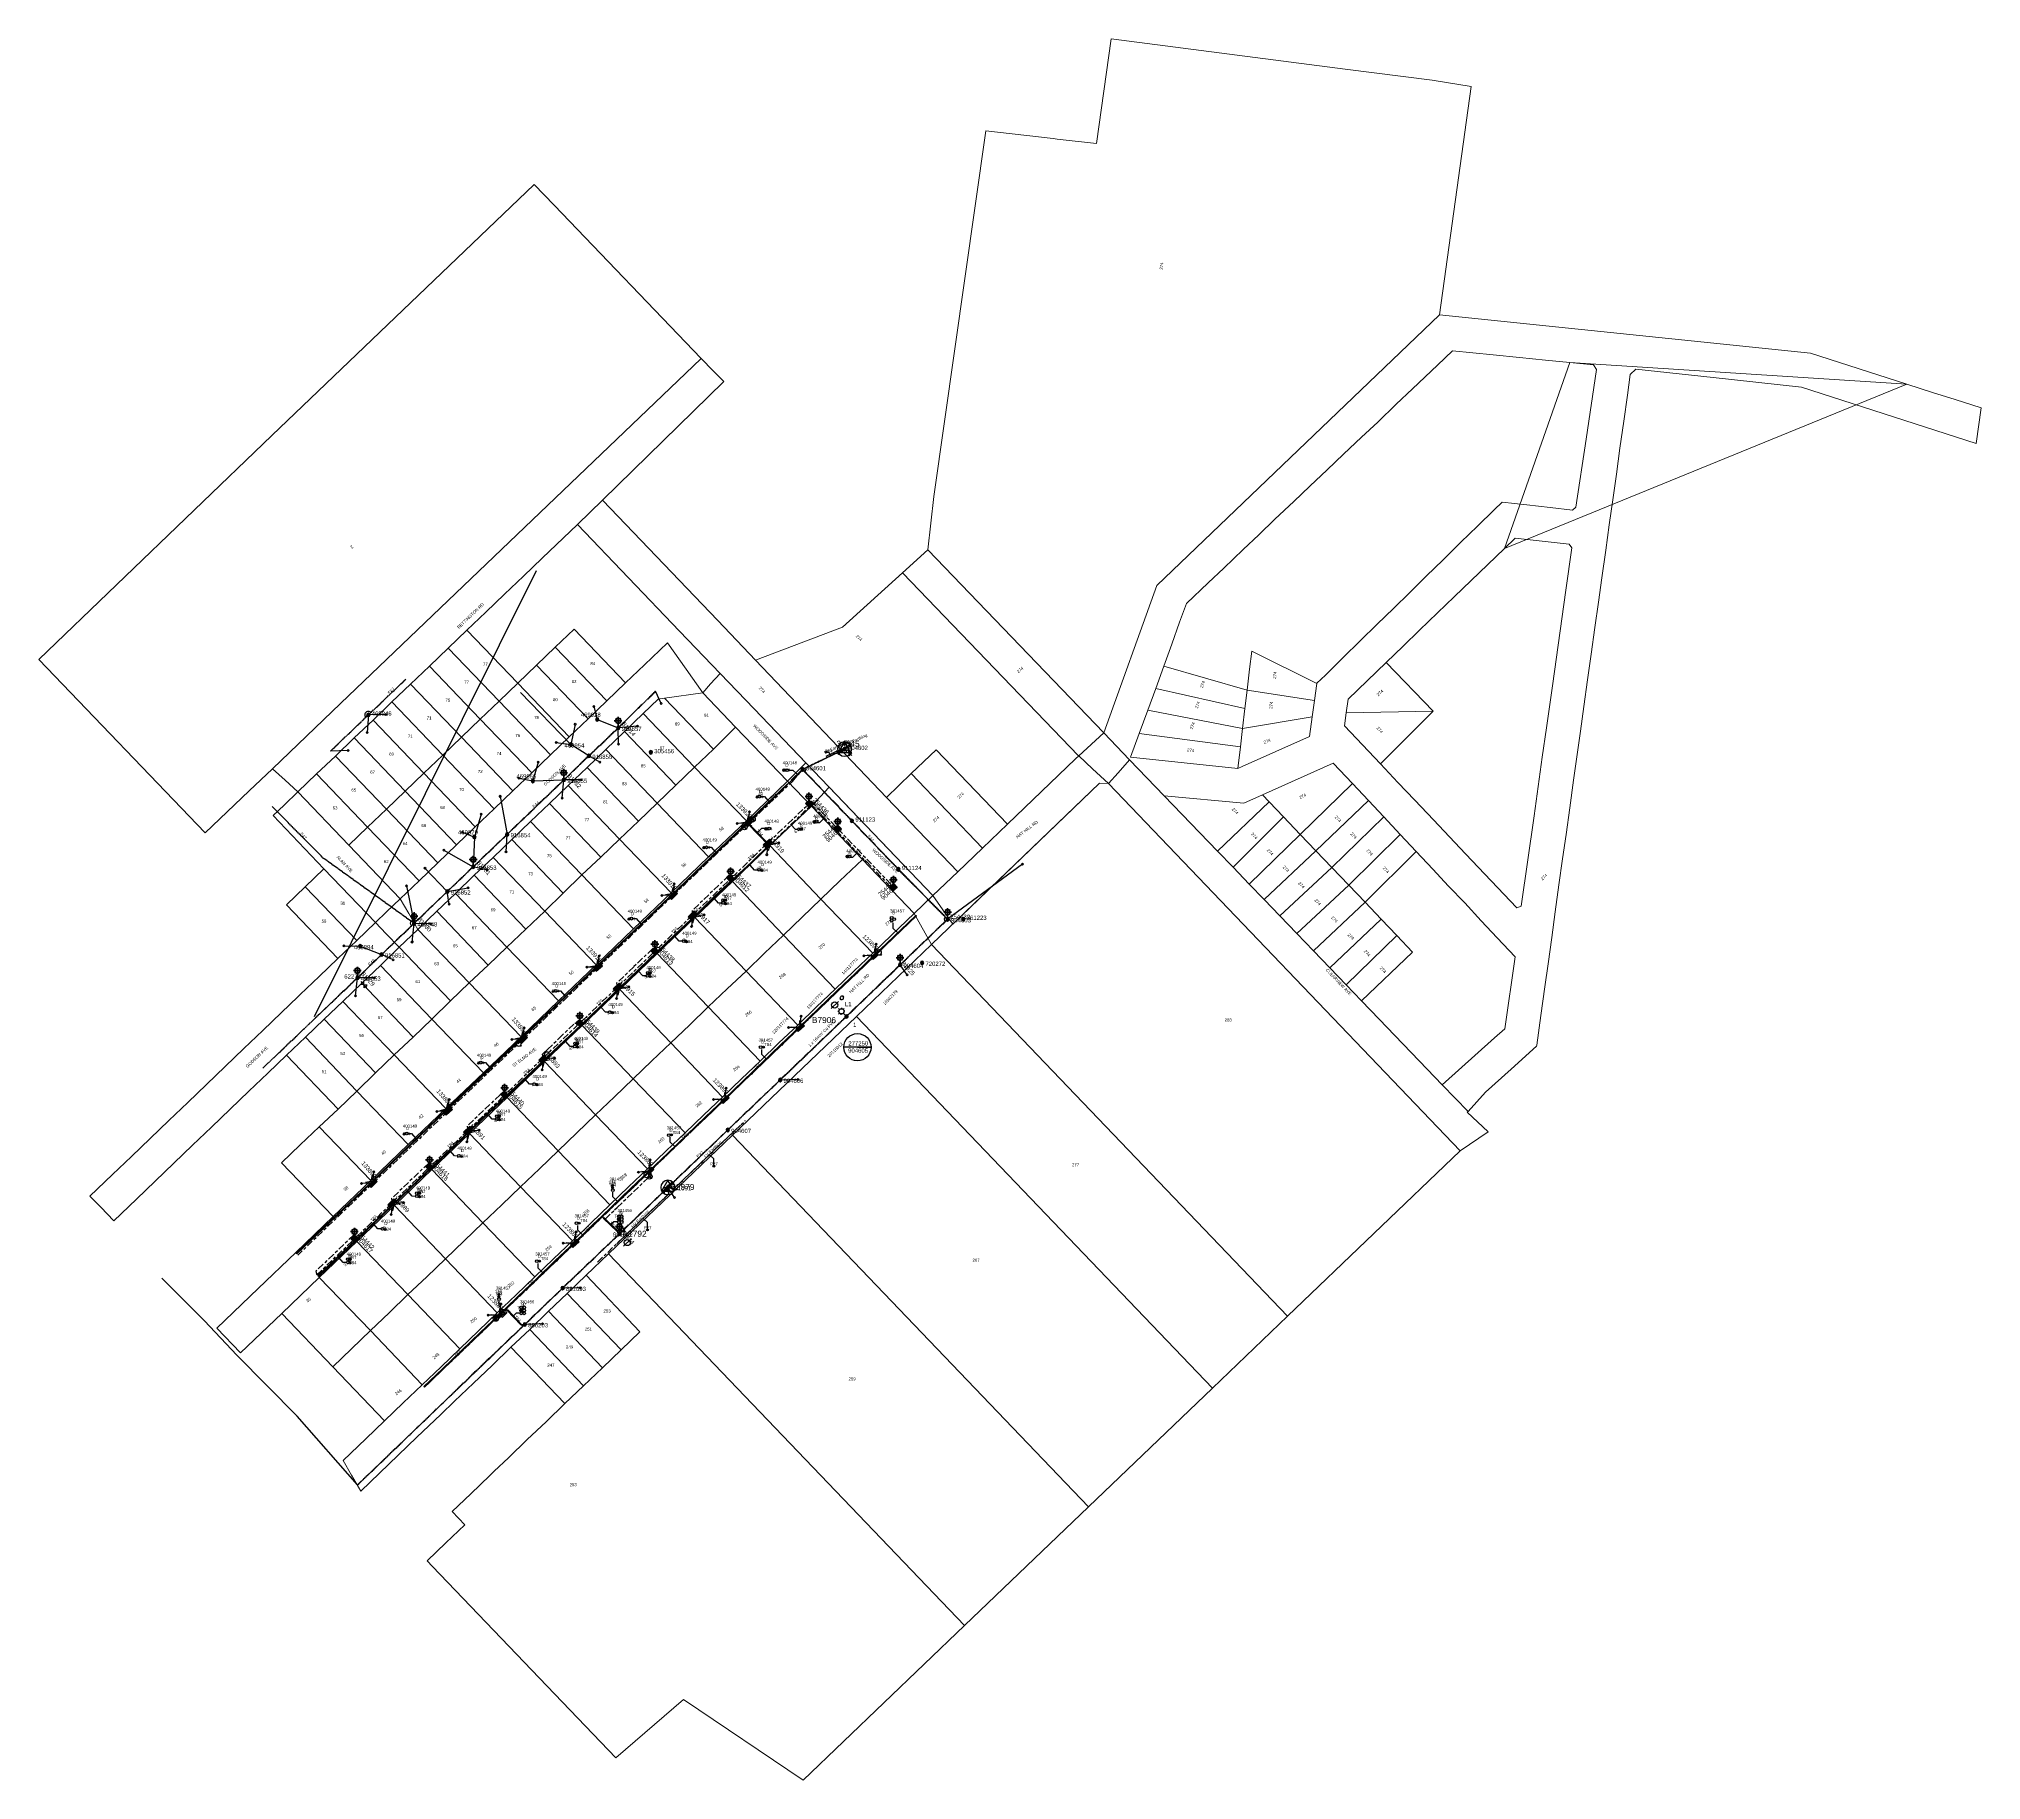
# Model space of a CAD drawing. Header units: metres. Extents: x 249598 to 250736, y 6276356 to 6277377.
import ezdxf
from ezdxf.enums import TextEntityAlignment as Align

# ---------------------------------------------------------------- set-up
doc = ezdxf.new("R2010")
doc.units = ezdxf.units.M
doc.linetypes.add('Cable Exist OH', pattern=[1, 1, 0])
doc.linetypes.add('Cable Exist UG', pattern=[8.2, 4, -1.2, 1.8, -1.2])
doc.layers.get('0').update_dxf_attribs({"color": 6})
for name, color, linetype, lineweight in [('Cadastre Land Parcels_SP_EXT', 9, 'Continuous', 5), ('Cadastre Road Names_SP_HV_LV_SL_EXT', 9, 'Continuous', 5), ('Cadastre Roads_SP_EXT', 9, 'Continuous', 5)]:
    doc.layers.add(name, color=color, linetype=linetype, lineweight=lineweight)
for name, color, linetype in [('Duct_SP_EXT', 7, 'Continuous'), ('Equip_LV_EXT', 7, 'Continuous'), ('Equip_SP_HV_EXT', 7, 'Continuous'), ('Equip_SP_LV_EXT', 7, 'Continuous'), ('Equip_SP_SL_EXT', 7, 'Continuous'), ('Equip_SP_SL_NEW', 2, 'Continuous'), ('Mains_HV_EXT', 7, 'Continuous'), ('Mains_LV_EXT', 7, 'Continuous'), ('Mains_LV_SL_EXT', 7, 'Continuous'), ('Mains_SL_EXT', 7, 'Continuous'), ('Notes_SL_MISC', 7, 'Continuous'), ('OH_Details_SP_MISC', 7, 'Continuous'), ('Services_SP_EXT', 7, 'Continuous'), ('Sub_SP_TR_HV_LV_EXT', 7, 'Continuous'), ('SupportsOH_SP_TR_HV_LV_SL_EXT', 7, 'Continuous'), ('SupportsUG_SP_LV_EXT', 7, 'Continuous'), ('SupportsUG_SP_LV_SL_EXT', 7, 'Continuous'), ('Trench_SP_EXT', 7, 'Continuous')]:
    doc.layers.add(name, color=color, linetype=linetype)
doc.styles.add('COLUMN_LABEL', font='arial.ttf')
doc.styles.add('HVSW_LABEL', font='arial.ttf')
doc.styles.add('iecARIAL', font='arial.ttf', dxfattribs={"height": 2})
doc.styles.add('POLE_LABEL', font='arial.ttf')
doc.styles.add('SL_LABEL', font='arial.ttf')
doc.styles.get("Standard").update_dxf_attribs({"font": 'arial.ttf'})
doc.linetypes.add('Cable E OH', pattern='A,9.4,["E",Standard,S=1.7,R=0,X=0,Y=-1],0', length=9.4)
doc.linetypes.add('Cable E UG', pattern='A,6,-0.5,["E",Standard,S=1.7,R=0,X=0.5,Y=-1],-2.9', length=9.4)

# ---------------------------------------------------------------- blocks, each defined once
blk = doc.blocks.new('SUB_POLE_EXT')
blk.add_wipeout([(0, 4.2), (0.4, 4.2), (0.8, 4.1), (1.2, 4), (1.6, 3.9), (2, 3.7), (2.3, 3.5), (2.7, 3.3), (3, 3), (3.3, 2.7), (3.5, 2.3), (3.8, 1.9), (3.9, 1.6), (4, 1.2), (4.2, 0.6), (4.2, 0), (4.2, -0.6), (4.1, -1.1), (3.9, -1.6), (3.6, -2.2), (3.2, -2.7), (3, -3), (2.7, -3.3), (2.4, -3.5), (2, -3.7), (1.6, -3.9), (1.3, -4), (0.8, -4.1), (0.4, -4.2), (0, -4.2), (-0.4, -4.2), (-0.8, -4.1), (-1.2, -4), (-1.6, -3.9), (-2, -3.7), (-2.4, -3.5), (-2.7, -3.3), (-3, -3), (-3.2, -2.7), (-3.5, -2.3), (-3.7, -2), (-3.9, -1.6), (-4, -1.2), (-4.2, -0.8), (-4.2, -0.1), (-4.2, 0.4), (-4.1, 0.8), (-4, 1.3), (-3.9, 1.6), (-3.7, 2), (-3.5, 2.4), (-3.3, 2.7), (-3, 3), (-2.7, 3.3), (-2.3, 3.5), (-2, 3.7), (-1.6, 3.9), (-1.2, 4), (-0.8, 4.2), (-0.4, 4.2)])
blk.add_line((2.2, 0.5), (2.2, 0.5, 0))
blk.add_lwpolyline([(-4.2, 0, 1), (4.2, 0, 1)], format="xyb", close=True)
blk.add_lwpolyline([(2.1, 0.5), (0, 4.2), (-3.7, -2.1), (3.7, -2.1)], close=True)
for tag, height, flags, p in [('STREET_CODE', 0.2, 9, (1.5, 0)), ('ASSET_NUM', 3.5, 8, (2, 2)), ('CONSTRUCTED_VOLTAGE', 0.2, 9, (1.5, -0.2)), ('NO_PHASES', 0.2, 9, (1.5, -0.4)), ('OPERATING_VOLTAGE', 0.2, 9, (1.5, -0.6)), ('OPERATED_BY', 0.2, 9, (1.5, -0.8)), ('MAINTAINED_BY', 0.2, 9, (1.5, -1)), ('ORIENTATION', 0.2, 9, (1.5, -1.2)), ('OWNED_BY', 0.2, 9, (1.5, -1.4)), ('SECONDARY_VOLTAGE', 0.2, 9, (1.5, -1.6)), ('STATE', 0.2, 9, (1.5, -1.8)), ('SUBSTATION_TYPE', 0.2, 9, (1.5, -2)), ('USAGE', 0.2, 9, (1.5, -2.2)), ('LEGEND', 0.2, 9, (1.5, -2.4)), ('LOCATION', 0.2, 9, (1.5, -2.6)), ('STREETNAME', 0.2, 9, (1.5, -2.8)), ('SUBURB', 0.2, 9, (1.5, -3)), ('NOTES', 0.2, 9, (1.5, -3.2)), ('Z', 0.2, 1, (1.5, -3.4))]:
    blk.add_attdef(tag, text='', height=height, dxfattribs=dict(flags=flags)).set_placement(p, align=Align.MIDDLE_LEFT)
blk = doc.blocks.new('COLUMN_EXT')
blk.add_hatch(color=256).paths.add_polyline_path([(-1.5, 1.5), (-1.5, -1.5), (1.5, -1.5), (1.5, 1.5)])
blk.add_lwpolyline([(-1.5, -1.5), (1.5, -1.5), (1.5, 1.5), (-1.5, 1.5)], close=True)
for tag, height, style, flags, p in [('STRUCTURE_PLANT_NUMBER', 0.2, 'POLE_LABEL', 9, (1.8, 0)), ('ASSET_NUM', 2.5, 'COLUMN_LABEL', 8, (2, 2)), ('STREET_CODE', 0.2, 'COLUMN_LABEL', 9, (1.8, -0.2))]:
    blk.add_attdef(tag, text='', height=height, dxfattribs=dict(style=style, flags=flags)).set_placement(p, align=Align.MIDDLE_LEFT)
at = {"flags": 9}
for tag, p in [('COLUMN_TYPE', (1.8, -0.4)), ('OWNED_BY', (1.8, -0.6)), ('STATE', (1.8, -0.8)), ('USAGE', (1.8, -1)), ('LEGEND', (1.8, -1.2)), ('LOCATION', (1.8, -1.4)), ('STREETNAME', (1.8, -1.6)), ('SUBURB', (1.8, -1.8)), ('NOTES', (1.8, -2))]:
    blk.add_attdef(tag, text='', height=0.2, dxfattribs=at).set_placement(p, align=Align.MIDDLE_LEFT)
at = {"flags": 1}
blk.add_attdef('Z', (1.8, -2.4), '', height=0.2, dxfattribs=at)
blk = doc.blocks.new('PILLAR_EXT')
blk.add_hatch(color=256).paths.add_polyline_path([(-2.475, 0.99), (-2.475, -0.99), (2.475, -0.99), (2.475, 0.99)])
blk.add_lwpolyline([(-2.475, -0.99), (2.475, -0.99), (2.475, 0.99), (-2.475, 0.99)], close=True)
for tag, p, flags in [('OWNED_BY', (0, -0.2), 9), ('STATE', (0, -0.4), 9), ('SUPPORT_TYPE', (0, -0.6), 9), ('STREETNAME', (0, -1.8), 9), ('SUBURB', (0, -2), 1), ('USAGE', (0, -0.8), 9), ('LEGEND', (0, -1), 9), ('LOCATION', (0, -1.2), 9), ('NOTES', (0, -1.4), 9), ('PARENT', (0, -1.6), 9)]:
    blk.add_attdef(tag, p, '', height=0.2, dxfattribs=dict(flags=flags))
at = {"style": 'iecARIAL', "flags": 8}
blk.add_attdef('ASSET_NUM', (1.5, 3.5), '', height=2.5, dxfattribs=at)
blk = doc.blocks.new('DUCT_EXT')
blk.add_circle((0, 0.8), 0.8)
at = {"flags": 1}
blk.add_attdef('Z', (0, 0), '', height=0.2, dxfattribs=at)
at = {"flags": 9}
for tag, p in [('DUCT_CODE', (0, 0)), ('XSECT_TYPE', (0, -0.2)), ('FB_REFERENCE', (0, -0.4)), ('STATE', (0, -0.6)), ('NOTES', (0, -0.8))]:
    blk.add_attdef(tag, text='', height=0.2, dxfattribs=at).set_placement(p, align=Align.MIDDLE_LEFT)
blk = doc.blocks.new('LV_OH_LINKS_OPEN_EXT')
for p, q in [((-0.2, 5), (-0.2, 5.5)), ((-0.2, 3), (-0.2, 2.5)), ((0.2, 5), (0.2, 5.5)), ((0.2, 3), (0.2, 2.5))]:
    blk.add_line(p, q)
blk.add_lwpolyline([(0, 3, 1), (0, 5, 1)], format="xyb", close=True)
at = {"flags": 1}
blk.add_attdef('Z', (0, 0), '', height=0.2, dxfattribs=at)
at = {"flags": 9}
for tag, p in [('ACTUAL_STATUS', (0, 0)), ('CONSTRUCTED_VOLTAGE', (0, -0.2)), ('NO_PHASES', (0, -0.4)), ('OPERATING_VOLTAGE', (0, -0.6)), ('ORIENTATION', (0, -0.8)), ('OWNED_BY', (0, -1)), ('STATE', (0, -1.2)), ('SWITCH_TYPE', (0, -1.4)), ('USAGE', (0, -1.6)), ('LEGEND', (0, -1.8)), ('NOTES', (0, -2))]:
    blk.add_attdef(tag, text='', height=0.2, dxfattribs=at).set_placement(p, align=Align.MIDDLE_LEFT)
blk = doc.blocks.new('LV_OH_LINKS_DISTFUSE_EXT')
for p, q in [((0, 0), (0.96, 0)), ((3.84, 0), (4.8, 0))]:
    blk.add_line(p, q)
blk.add_lwpolyline([(3.84, -1.2), (3.84, 1.2), (0.96, -1.2), (0.96, 1.2)], close=True)
at = {"flags": 9}
for tag, p in [('ACTUAL_STATUS', (0, 0)), ('CONSTRUCTED_VOLTAGE', (0, -0.2)), ('OPERATING_VOLTAGE', (0, -0.6)), ('ORIENTATION', (0, -0.8)), ('OWNED_BY', (0, -1)), ('STATE', (0, -1.2)), ('SWITCH_TYPE', (0, -1.4)), ('NO_PHASES', (0, -0.4)), ('USAGE', (0, -1.6)), ('NOTES', (0, -1.8))]:
    blk.add_attdef(tag, text='', height=0.2, dxfattribs=at).set_placement(p, align=Align.MIDDLE_LEFT)
at = {"flags": 1}
blk.add_attdef('Z', (0, 0), '', height=0.2, dxfattribs=at)
blk = doc.blocks.new('SL_LANTERN_EXT')
at = {"lineweight": 40}
for p, q in [((-2.3, 4.2), (2.2, 4.2)), ((-1.5, 5.7), (-1.1, 5.3)), ((-1.5, 2.8), (-1.1, 3.2)), ((0, 2), (0, 6.5)), ((0, 0), (0, 2.7)), ((1.5, 5.7), (1.1, 5.3)), ((1.5, 2.8), (1.1, 3.2))]:
    blk.add_line(p, q, dxfattribs=at)
blk.add_circle((0, 4.2), 1.5, dxfattribs=at)
at = {"style": 'iecARIAL', "flags": 8}
blk.add_attdef('ASSET_NUM', (1.5, 1.5), '', height=2.5, dxfattribs=at)
for tag, p, height, flags in [('CONSTRUCTED_VOLTAGE', (1, -0.7), 0.2, 9), ('CONTROL_TYPE', (1, -0.9), 0.2, 9), ('LANTERN_PURPOSE', (1, -1.1), 0.2, 9), ('LANTERN_TYPE', (1, -1.3), 0.2, 9), ('NO_PHASES', (1, -1.5), 0.2, 9), ('OPERATING_VOLTAGE', (1, -1.7), 0.2, 9), ('ORIENTATION', (1, -1.9), 0.2, 9), ('OWNED_BY', (1, -2.1), 0.2, 9), ('STATE', (1, -2.3), 0.2, 9), ('USAGE', (1, -2.5), 0.2, 9), ('CEXIST', (1, -2.7), 0.2, 9), ('CNEW', (1, -2.9), 0.2, 9), ('CNUMBER', (1, -3.1), 0.2, 9), ('CREMOVE', (1, -3.3), 0.2, 9), ('CREPLACE', (1, -3.5), 0.2, 9), ('LKINGHEIGHT', (1, -3.7), 0.2, 9), ('LBRACKET', (1, -3.9), 0.2, 9), ('LBRACKETVOCAB', (1, -4.1), 0.2, 9), ('LCATEGORY', (1, -4.3), 0.2, 9), ('LCHARGE1', (1, -4.5), 0.2, 9), ('LCHARGE1PERCENT', (1, -4.7), 0.2, 9), ('LCHARGE2', (1, -4.9), 0.2, 9), ('LCHARGE2PERCENT', (1, -5.1), 0.2, 9), ('LCHARGE3', (1, -5.3), 0.2, 9), ('LCHARGE3PERCENT', (1, -5.5), 0.2, 9), ('LEXIST', (1, -5.7), 0.2, 9), ('LLAMP', (1, -5.9), 0.2, 9), ('LLAMPVOCAB', (1, -6.1), 0.2, 9), ('LMAST', (1, -6.3), 0.2, 9), ('LMASTVOCAB', (1, -6.5), 0.2, 9), ('LNEW', (1, -6.7), 0.2, 9), ('LANTNUMBER', (1, -6.9), 0.2, 9), ('LOUTREACH', (1, -7.3), 0.2, 9), ('LOUTREACHVOCAB', (1, -7.5), 0.2, 9), ('LRATECODE', (1, -7.7), 0.2, 9), ('LREMOVE', (1, -7.9), 0.2, 9), ('LREPLACE', (1, -8.1), 0.2, 9), ('LTYPE', (1, -8.3), 0.2, 9), ('LTYPEVOCAB', (1, -8.5), 0.2, 9), ('LEGEND', (1, -8.7), 0.2, 9), ('LOCATION', (1, -8.9), 0.2, 9), ('NOTES', (1, -9.1), 0.2, 9), ('STREETNAME', (1, -9.3), 0.2, 9), ('SUBURB', (1, -9.5), 0.2, 1), ('LNUMBER', (2.2, -3.3), 2.5, 8)]:
    blk.add_attdef(tag, p, '', height=height, dxfattribs=dict(flags=flags))
blk = doc.blocks.new('CCP_EXT')
blk.add_wipeout([(0, 0.6), (0.6, 0), (0, -0.6), (-0.6, 0)])
blk.add_lwpolyline([(-0.6, 0), (0, 0.6), (0.6, 0), (0, -0.6), (-0.6, 0)])
at = {"flags": 1}
blk.add_attdef('Z', (0, 0), '', height=0.2, dxfattribs=at)
at = {"flags": 9}
for tag, p in [('CCP_TYPE', (0, 0)), ('CONSTRUCTED_VOLTAGE', (0, -0.2)), ('NO_PHASES', (0, -0.4)), ('OPERATING_VOLTAGE', (0, -0.6)), ('ORIENTATION', (0, -0.8)), ('OWNED_BY', (0, -1)), ('USAGE', (0, -1.2)), ('LEGEND', (0, -1.4)), ('LIFE_SUPPORT', (0, -1.6)), ('STATE', (0, -1.8)), ('NOTES', (0, -2))]:
    blk.add_attdef(tag, text='', height=0.2, dxfattribs=at).set_placement(p, align=Align.MIDDLE_LEFT)
blk = doc.blocks.new('POLE_EXT')
blk.add_hatch(color=256).paths.add_polyline_path([(-1, 0, 1), (1, 0, 1)])
blk.add_lwpolyline([(-1, 0, 1), (1, 0, 1)], format="xyb", close=True)
for tag, height, flags, p in [('pNumber', 2.5, 8, (-17.8, 2.1)), ('OWNED_BY', 0.2, 9, (1.4, -0.4)), ('PARENT', 0.2, 9, (1.4, -0.6)), ('SPECIAL_USE', 0.2, 9, (1.4, -0.8)), ('STATE', 0.2, 9, (1.4, -1)), ('USAGE', 0.2, 9, (1.4, -1.2)), ('cLV', 0.2, 9, (1.4, -1.4)), ('hDepth', 0.2, 9, (1.4, -1.6)), ('hDia', 0.2, 9, (1.4, -1.8)), ('cHV', 0.2, 9, (1.4, -2)), ('LBRACKET', 0.2, 9, (1.4, -2.2)), ('LExisting', 0.2, 9, (1.4, -2.4)), ('LANTNUMBER', 0.2, 9, (1.4, -2.6)), ('LOther', 0.2, 9, (1.4, -2.8)), ('LRemove', 0.2, 9, (1.4, -3)), ('LEGEND', 0.2, 9, (1.4, -3.2)), ('cLinedev', 0.2, 9, (1.4, -3.4)), ('LOCATION', 0.2, 9, (1.4, -3.6)), ('pExisting', 0.2, 9, (1.4, -3.8)), ('PFNUMBER', 0.2, 9, (1.4, -4)), ('NEWPFNUMBER', 0.2, 9, (1.4, -4.2)), ('pFooting', 0.2, 9, (1.4, -4.4)), ('pNew', 0.2, 9, (1.4, -4.6)), ('pRelocate', 0.2, 9, (1.4, -5)), ('pRemove', 0.2, 9, (1.4, -5.2)), ('pReplace', 0.2, 9, (1.4, -5.4)), ('pStay', 0.2, 9, (1.4, -5.6)), ('pType', 0.2, 9, (1.4, -5.8)), ('cspan', 0.2, 9, (1.4, -6)), ('STREETNAME', 0.2, 9, (1.4, -6.2)), ('SUBURB', 0.2, 9, (1.4, -6.4)), ('NOTES', 0.2, 9, (1.4, -6.6)), ('MAINTAINED_BY', 0.2, 9, (1.4, -6.8)), ('OPERATED_BY', 0.2, 9, (1.4, -7))]:
    blk.add_attdef(tag, text='', height=height, dxfattribs=dict(flags=flags)).set_placement(p, align=Align.MIDDLE_LEFT)
at = {"style": 'POLE_LABEL'}
for tag, height, flags, p in [('STRUCTURE_PLANT_NUMBER', 0.2, 9, (1.4, 0)), ('ASSET_NUM', 2.5, 8, (2, 2)), ('STREET_CODE', 0.2, 9, (1.4, -0.2))]:
    blk.add_attdef(tag, text='', height=height, dxfattribs=dict(at, flags=flags)).set_placement(p, align=Align.MIDDLE_LEFT)
at = {"flags": 1}
blk.add_attdef('Z', (1.4, -7.3), '', height=0.2, dxfattribs=at)
blk = doc.blocks.new('LV_UG_LINKS_CLOSED_EXT')
blk.add_wipeout([(-1.1, 1.1), (-1.2, 0.9), (-1.3, 0.8), (-1.4, 0.6), (-1.4, 0.4), (-1.5, 0.2), (-1.5, 0), (-1.5, -0.1), (-1.5, -0.3), (-1.4, -0.5), (-1.3, -0.7), (-1.2, -0.8), (-1.1, -1), (-1, -1.1), (-0.8, -1.2), (-0.7, -1.3), (-0.5, -1.4), (-0.3, -1.5), (-0.1, -1.5), (0, -1.5), (0.2, -1.5), (0.4, -1.4), (0.6, -1.4), (0.8, -1.3), (0.9, -1.2), (1.1, -1.1), (1.2, -0.9), (1.3, -0.8), (1.4, -0.6), (1.4, -0.4), (1.5, -0.2), (1.5, 0), (1.5, 0.1), (1.5, 0.3), (1.4, 0.5), (1.3, 0.7), (1.2, 0.8), (1.1, 1), (1, 1.1), (0.8, 1.2), (0.7, 1.3), (0.5, 1.4), (0.3, 1.5), (0.1, 1.5), (0, 1.5), (-0.2, 1.5), (-0.4, 1.4), (-0.6, 1.4), (-0.8, 1.3), (-0.9, 1.2)])
for p, q in [((-0.2, -1.5), (-0.2, 1.5)), ((0.2, -1.5), (0.2, 1.5))]:
    blk.add_line(p, q)
blk.add_circle((0, 0), 1.5)
at = {"flags": 1}
blk.add_attdef('Z', (0, 0), '', height=0.2, dxfattribs=at)
at = {"flags": 9}
for tag, p in [('ACTUAL_STATUS', (0, 0)), ('CONSTRUCTED_VOLTAGE', (0, -0.2)), ('NO_PHASES', (0, -0.4)), ('OPERATING_VOLTAGE', (0, -0.6)), ('ORIENTATION', (0, -0.8)), ('STATE', (0, -1)), ('SWITCH_TYPE', (0, -1.2)), ('USAGE', (0, -1.4)), ('NOTES', (0, -1.6))]:
    blk.add_attdef(tag, text='', height=0.2, dxfattribs=at).set_placement(p, align=Align.MIDDLE_LEFT)
blk = doc.blocks.new('LV_UG_LINKS_OPEN_EXT')
blk.add_wipeout([(-0.2, 1.5), (-0.4, 1.4), (-0.6, 1.4), (-0.8, 1.3), (-0.9, 1.2), (-1.1, 1), (-1.2, 0.9), (-1.3, 0.7), (-1.4, 0.6), (-1.4, 0.4), (-1.5, 0.2), (-1.5, 0), (-1.5, -0.2), (-1.5, -0.3), (-1.4, -0.5), (-1.3, -0.7), (-1.2, -0.9), (-1.1, -1), (-1, -1.1), (-0.8, -1.2), (-0.7, -1.3), (-0.5, -1.4), (-0.3, -1.5), (-0.1, -1.5), (0.1, -1.5), (0.2, -1.5), (0.4, -1.4), (0.6, -1.4), (0.8, -1.3), (0.9, -1.2), (1.1, -1), (1.2, -0.9), (1.3, -0.7), (1.4, -0.6), (1.4, -0.4), (1.5, -0.2), (1.5, 0), (1.5, 0.2), (1.5, 0.3), (1.4, 0.5), (1.3, 0.7), (1.2, 0.9), (1.1, 1), (1, 1.1), (0.8, 1.2), (0.7, 1.3), (0.5, 1.4), (0.3, 1.5), (0.1, 1.5), (-0.1, 1.5)])
for p, q in [((-0.2, 1.5), (-0.2, 2.2)), ((0.2, 1.5), (0.2, 2.2)), ((-0.2, -1.5), (-0.2, -2.2)), ((0.2, -1.5), (0.2, -2.2))]:
    blk.add_line(p, q)
blk.add_lwpolyline([(0, -1.5, 1), (0, 1.5, 1)], format="xyb", close=True)
at = {"flags": 1}
blk.add_attdef('Z', (0, 0), '', height=0.2, dxfattribs=at)
at = {"flags": 9}
for tag, p in [('ACTUAL_STATUS', (0, 0)), ('CONSTRUCTED_VOLTAGE', (0, -0.2)), ('NO_PHASES', (0, -0.4)), ('OPERATING_VOLTAGE', (0, -0.6)), ('ORIENTATION', (0, -0.8)), ('STATE', (0, -1)), ('SWITCH_TYPE', (0, -1.2)), ('USAGE', (0, -1.4)), ('NOTES', (0, -1.6))]:
    blk.add_attdef(tag, text='', height=0.2, dxfattribs=at).set_placement(p, align=Align.MIDDLE_LEFT)
blk = doc.blocks.new('HV_DOF_CLOSED_EXT')
for p, q in [((0, 7.9), (0, 6.94)), ((0, 4.06), (0, 3.1))]:
    blk.add_line(p, q)
blk.add_lwpolyline([(-1.2, 4.06), (1.2, 4.06), (-1.2, 6.94), (1.2, 6.94)], close=True)
for tag, height, flags, p in [('STREET_CODE', 0.2, 9, (1.5, 0)), ('ASSET_NUM', 2.5, 8, (2, 2)), ('ACTUAL_STATUS', 0.2, 9, (1.5, -0.2)), ('CONSTRUCTED_VOLTAGE', 0.2, 9, (1.5, -0.4)), ('OPERATING_VOLTAGE', 0.2, 9, (1.5, -0.8)), ('ORIENTATION', 0.2, 9, (1.5, -1)), ('OWNED_BY', 0.2, 9, (1.5, -1.2)), ('OPERATED_BY', 0.2, 9, (1.5, -1.4)), ('STATE', 0.2, 9, (1.5, -1.8)), ('SWITCH_TYPE', 0.2, 9, (1.5, -2)), ('STREETNAME', 0.2, 9, (1.5, -2.8)), ('SUBURB', 0.2, 9, (1.5, -3)), ('Z', 0.2, 1, (1.5, -3.6)), ('NO_PHASES', 0.2, 9, (1.5, -0.6)), ('MAINTAINED_BY', 0.2, 9, (1.5, -1.6)), ('USAGE', 0.2, 9, (1.5, -2.2)), ('LEGEND', 0.2, 9, (1.5, -2.4)), ('LOCATION', 0.2, 9, (1.5, -2.6)), ('NOTES', 0.2, 9, (1.5, -3.2)), ('LABEL_ALIGNMENT', 0.2, 9, (1.5, -3.4))]:
    blk.add_attdef(tag, text='', height=height, dxfattribs=dict(flags=flags)).set_placement(p, align=Align.MIDDLE_LEFT)
blk = doc.blocks.new('HV_ABS_CLOSED_EXT')
blk.add_line((-3, 6.9), (3, 6.9))
blk.add_circle((0, 6.9), 1.8)
at = {"flags": 1}
blk.add_attdef('Z', (0, 0), '', height=0.2, dxfattribs=at)
at = {"style": 'HVSW_LABEL'}
for tag, height, flags, p in [('ASSET_NUM', 3.5, 8, (2, 2)), ('STREET_CODE', 0.2, 9, (0, -0.2))]:
    blk.add_attdef(tag, text='', height=height, dxfattribs=dict(at, flags=flags)).set_placement(p, align=Align.MIDDLE_LEFT)
at = {"flags": 9}
for tag, p in [('ACTUAL_STATUS', (0, -0.4)), ('CONSTRUCTED_VOLTAGE', (0, -0.6)), ('NO_PHASES', (0, -0.8)), ('OPERATING_VOLTAGE', (0, -1)), ('ORIENTATION', (0, -1.2)), ('OWNED_BY', (0, -1.4)), ('STATE', (0, -1.6)), ('SWITCH_TYPE', (0, -1.8)), ('USAGE', (0, -2)), ('LEGEND', (0, -2.2)), ('LOCATION', (0, -2.4)), ('STREETNAME', (0, -2.6)), ('SUBURB', (0, -2.8)), ('NOTES', (0, -3))]:
    blk.add_attdef(tag, text='', height=0.2, dxfattribs=at).set_placement(p, align=Align.MIDDLE_LEFT)
blk = doc.blocks.new('*U196')
blk.add_line((-3.5, 9.6), (2.5, 9.6))
blk.add_circle((-0.5, 9.6), 1.8)
at = {"flags": 1}
blk.add_attdef('Z', (0, 0), '', height=0.2, dxfattribs=at)
at = {"style": 'HVSW_LABEL'}
for tag, height, flags, p in [('ASSET_NUM', 3.5, 8, (2, 2)), ('STREET_CODE', 0.2, 9, (0, -0.2))]:
    blk.add_attdef(tag, text='', height=height, dxfattribs=dict(at, flags=flags)).set_placement(p, align=Align.MIDDLE_LEFT)
at = {"flags": 9}
for tag, p in [('ACTUAL_STATUS', (0, -0.4)), ('CONSTRUCTED_VOLTAGE', (0, -0.6)), ('NO_PHASES', (0, -0.8)), ('OPERATING_VOLTAGE', (0, -1)), ('ORIENTATION', (0, -1.2)), ('OWNED_BY', (0, -1.4)), ('STATE', (0, -1.6)), ('SWITCH_TYPE', (0, -1.8)), ('USAGE', (0, -2)), ('LEGEND', (0, -2.2)), ('LOCATION', (0, -2.4)), ('STREETNAME', (0, -2.6)), ('SUBURB', (0, -2.8)), ('NOTES', (0, -3))]:
    blk.add_attdef(tag, text='', height=0.2, dxfattribs=at).set_placement(p, align=Align.MIDDLE_LEFT)
blk = doc.blocks.new('CABLE_LARGE_EXT')
h = blk.add_hatch(color=256)
edge = h.paths.add_edge_path()
edge.add_arc((0, 0.5), 0.55, 0, 360)
blk.add_circle((0, 0.5), 0.55)
at = {"flags": 1}
blk.add_attdef('Z', (0, 0), '', height=0.2, dxfattribs=at)
at = {"flags": 9}
for tag, p in [('COND_CODE', (0, 0)), ('FB_REFERENCE', (0, -0.2)), ('STATE', (0, -0.4)), ('XSECT_SIZE', (0, -0.6)), ('NOTES', (0, -0.8))]:
    blk.add_attdef(tag, text='', height=0.2, dxfattribs=at).set_placement(p, align=Align.MIDDLE_LEFT)
blk = doc.blocks.new('SL_LANTERN_NEW')
at = {"flags": 9}
for tag, p in [('LCATEGORY', (0, -4)), ('LCHARGE1', (0, -4.2)), ('LCHARGE1PERCENT', (0, -4.4)), ('LCHARGE2', (0, -4.6)), ('LCHARGE2PERCENT', (0, -4.8)), ('LCHARGE3', (0, -5)), ('LCHARGE3PERCENT', (0, -5.2)), ('LEXIST', (0, -5.4)), ('LLAMP', (0, -5.6)), ('LLAMPVOCAB', (0, -5.8)), ('LMAST', (0, -6)), ('LMASTVOCAB', (0, -6.2)), ('LNEW', (0, -6.4)), ('LANTNUMBER', (0, -6.6)), ('LOUTREACH', (0, -7)), ('LOUTREACHVOCAB', (0, -7.2)), ('LRATECODE', (0, -7.4)), ('LREMOVE', (0, -7.6)), ('LREPLACE', (0, -7.8)), ('LTYPE', (0, -8)), ('LTYPEVOCAB', (0, -8.2)), ('LEGEND', (0, -8.4)), ('SUBURB', (0, -8.6)), ('STREETNAME', (0, -8.8)), ('LOCATION', (0, -9)), ('NOTES', (0, -9.2)), ('MAINTAINED_BY', (0, -9.9))]:
    blk.add_attdef(tag, text='', height=0.2, dxfattribs=at).set_placement(p, align=Align.MIDDLE_LEFT)
blk.add_attdef('OPERATED_BY', (0, -9.6), '', height=0.2, dxfattribs=at)
blk.add_wipeout([(0, 6.5), (1.5, 5.7), (2.2, 4.2), (1.5, 2.8), (0, 1.9), (-1.5, 2.8), (-2.3, 4.2), (-1.5, 5.7)])
for p, q in [((-2.3, 4.2), (-1.5, 4.2)), ((-1.5, 5.7), (-1.1, 5.3)), ((-1.5, 2.8), (-1.1, 3.2)), ((0, 5.7), (0, 6.5)), ((0, 0), (0, 2.7)), ((0, 0), (0, 0)), ((1.5, 5.7), (1.1, 5.3)), ((1.5, 2.8), (1.1, 3.2)), ((1.5, 4.2), (2.2, 4.2))]:
    blk.add_line(p, q)
blk.add_circle((0, 4.2), 1.5)
at = {"flags": 1}
blk.add_attdef('Z', (0, 0), '', height=0.2, dxfattribs=at)
at = {"style": 'SL_LABEL'}
for tag, height, flags, p in [('ASSET_NUM', 2.5, 8, (2, 2)), ('STREET_CODE', 0.2, 9, (0, -0.2))]:
    blk.add_attdef(tag, text='', height=height, dxfattribs=dict(at, flags=flags)).set_placement(p, align=Align.MIDDLE_LEFT)
for tag, height, flags, p in [('CONSTRUCTED_VOLTAGE', 0.2, 9, (0, -0.4)), ('CONTROL_TYPE', 0.2, 9, (0, -0.6)), ('LANTERN_PURPOSE', 0.2, 9, (0, -0.8)), ('LANTERN_TYPE', 0.2, 9, (0, -1)), ('NO_PHASES', 0.2, 9, (0, -1.2)), ('OPERATING_VOLTAGE', 0.2, 9, (0, -1.4)), ('ORIENTATION', 0.2, 9, (0, -1.6)), ('OWNED_BY', 0.2, 9, (0, -1.8)), ('STATE', 0.2, 9, (0, -2)), ('USAGE', 0.2, 9, (0, -2.2)), ('CEXIST', 0.2, 9, (0, -2.4)), ('CNEW', 0.2, 9, (0, -2.6)), ('CNUMBER', 0.2, 9, (0, -2.8)), ('CREMOVE', 0.2, 9, (0, -3)), ('CREPLACE', 0.2, 9, (0, -3.2)), ('LKINGHEIGHT', 0.2, 9, (0, -3.4)), ('LBRACKET', 0.2, 9, (0, -3.6)), ('LBRACKETVOCAB', 0.2, 9, (0, -3.8)), ('LNUMBER', 2.5, 8, (1.2, -2.8))]:
    blk.add_attdef(tag, text='', height=height, dxfattribs=dict(flags=flags)).set_placement(p, align=Align.MIDDLE_LEFT)
blk = doc.blocks.new('SLANTERN_NUM_NEW')
blk.add_wipeout([(-0.3, 10), (-0.9, 10), (-1.6, 9.9), (-2.2, 9.8), (-2.8, 9.6), (-3.4, 9.4), (-4, 9.2), (-4.5, 8.9), (-5.1, 8.6), (-5.6, 8.3), (-6.1, 7.9), (-6.6, 7.5), (-7.1, 7.1), (-7.5, 6.6), (-7.9, 6.1), (-8.3, 5.6), (-8.6, 5.1), (-8.9, 4.5), (-9.2, 4), (-9.4, 3.4), (-9.6, 2.8), (-9.8, 2.2), (-9.9, 1.6), (-10, 0.9), (-10, 0.3), (-10, -0.3), (-10, -0.9), (-9.9, -1.6), (-9.8, -2.2), (-9.6, -2.8), (-9.4, -3.4), (-9.2, -4), (-8.9, -4.5), (-8.6, -5.1), (-8.3, -5.6), (-7.9, -6.1), (-7.5, -6.6), (-7.1, -7.1), (-6.6, -7.5), (-6.1, -7.9), (-5.6, -8.3), (-5.1, -8.6), (-4.5, -8.9), (-4, -9.2), (-3.4, -9.4), (-2.8, -9.6), (-2.2, -9.8), (-1.6, -9.9), (-0.9, -10), (-0.3, -10), (0.3, -10), (0.9, -10), (1.6, -9.9), (2.2, -9.8), (2.8, -9.6), (3.4, -9.4), (4, -9.2), (4.5, -8.9), (5.1, -8.6), (5.6, -8.3), (6.1, -7.9), (6.6, -7.5), (7.1, -7.1), (7.5, -6.6), (7.9, -6.1), (8.3, -5.6), (8.6, -5.1), (8.9, -4.5), (9.2, -4), (9.4, -3.4), (9.6, -2.8), (9.8, -2.2), (9.9, -1.6), (10, -0.9), (10, -0.3), (10, 0.3), (10, 0.9), (9.9, 1.6), (9.8, 2.2), (9.6, 2.8), (9.4, 3.4), (9.2, 4), (8.9, 4.5), (8.6, 5.1), (8.3, 5.6), (7.9, 6.1), (7.5, 6.6), (7.1, 7.1), (6.6, 7.5), (6.1, 7.9), (5.6, 8.3), (5.1, 8.6), (4.5, 8.9), (4, 9.2), (3.4, 9.4), (2.8, 9.6), (2.2, 9.8), (1.6, 9.9), (0.9, 10), (0.3, 10)])
at = {"linetype": 'Continuous'}
blk.add_line((8, 0), (-8, 0), dxfattribs=at)
blk.add_line((0, 0), (8, 0))
blk.add_circle((0, 0), 8, dxfattribs=at)
at = {"width": 0.7}
for tag, p in [('SNUMBER', (0.5, 1.1)), ('CNUMBER', (0.4, -3.1))]:
    blk.add_attdef(tag, text='', height=2.5, dxfattribs=at).set_placement(p, align=Align.CENTER)
at = {"flags": 1}
blk.add_attdef('Z', (0, 0), '', height=0.2, dxfattribs=at)

msp = doc.modelspace()

# ---------------------------------------------------------------- linework, layer by layer
at = {"layer": 'Cadastre Land Parcels_SP_EXT', "linetype": 'Continuous'}
for points in [[(250363.5, 6277359.2), (250226.3, 6277376.9), (250217.7, 6277315.6), (250194.6, 6277318.2), (250192.2, 6277318.5), (250152.8, 6277323), (250122.4, 6277108.7), (250118.7, 6277077.3), (250221.9, 6276970.1), (250253, 6277056.5), (250418.7, 6277215.2), (250437.3, 6277349.1), (250414.5, 6277352.7), (250363.5, 6277359.2)], [(249721, 6276936.1), (249734.6, 6276949.1), (249774.5, 6276987.3), (249986, 6277189.6), (249899.7, 6277279.4), (249888, 6277291.6), (249734.2, 6277144.5), (249597.6, 6277013.1), (249695.2, 6276911.5), (249721, 6276936.1)], [(250692.7, 6277174.6), (250636.3, 6277192.7), (250418.7, 6277215.2), (250253, 6277056.5), (250221.9, 6276970.1), (250237, 6276954.3), (250257.4, 6276933.1), (250304.1, 6276928.9), (250314.9, 6276933.7), (250356.5, 6276952.4), (250367.7, 6276940.4), (250377.1, 6276930.4), (250386.2, 6276920.8), (250395.6, 6276910.6), (250405.1, 6276900.6), (250414.8, 6276890.1), (250424.1, 6276880.3), (250433.5, 6276870.4), (250443.2, 6276860), (250452.5, 6276850), (250463.1, 6276838.8), (250457, 6276796.6), (250451, 6276791.3), (250420.4, 6276763.7), (250435.5, 6276748.2), (250445.8, 6276759.4), (250460.7, 6276772.9), (250475.7, 6276786.4), (250475.8, 6276787.1), (250478.2, 6276804.4), (250480.5, 6276821.2), (250482.4, 6276834.7), (250484.6, 6276850.2), (250486.6, 6276865.2), (250488.8, 6276881), (250490.9, 6276896.2), (250493, 6276910.6), (250495.2, 6276926.1), (250497.3, 6276942.3), (250499.3, 6276956), (250501.4, 6276971.1), (250503.4, 6276985.5), (250505.6, 6277001.1), (250507.7, 6277016.2), (250509.9, 6277031.9), (250511.9, 6277046.7), (250514, 6277061), (250516.3, 6277077.2), (250518.3, 6277092.1), (250520.4, 6277106.7), (250522.5, 6277121.8), (250524.5, 6277136.9), (250526.8, 6277152.9), (250528.9, 6277168), (250530.6, 6277180.1), (250533.8, 6277183.4), (250579.1, 6277178.4), (250631, 6277172.7), (250733.4, 6277139.7), (250736.3, 6277160.6), (250721, 6277165.5), (250707.8, 6277169.7), (250692.7, 6277174.6), (250456.8, 6277078.2), (250463.1, 6277084.2), (250494.7, 6277080.8), (250496.4, 6277078.6), (250492.8, 6277053.8), (250484.9, 6276997.6), (250481.4, 6276973.1), (250479, 6276955.9), (250476.6, 6276938.6), (250474.2, 6276921.5), (250466.7, 6276868.5), (250464, 6276867.5), (250433.9, 6276899.2), (250424.6, 6276909.2), (250415.2, 6276919.1), (250404.2, 6276930.7), (250394.4, 6276941), (250384.1, 6276952), (250363, 6276974.3), (250364.1, 6276981.9), (250365.2, 6276989.9), (250387.5, 6277011.4), (250397.5, 6277021), (250407.1, 6277030.3), (250417.6, 6277040.5), (250427.3, 6277049.8), (250437.4, 6277059.5), (250446.9, 6277068.7), (250456.8, 6277078.2), (250495.2, 6277187.2), (250509.1, 6277185.8), (250510.8, 6277183.1), (250504.7, 6277142.3), (250498.7, 6277102.5), (250496.8, 6277100.7), (250483.7, 6277102.2), (250469.9, 6277103.7), (250455.5, 6277105.4), (250455.4, 6277105.3), (250450.7, 6277100.8), (250441, 6277091.3), (250431.3, 6277081.8), (250420.8, 6277071.5), (250411, 6277061.9), (250401.1, 6277052.2), (250391.9, 6277043.2), (250382, 6277033.6), (250372.4, 6277024.2), (250362.1, 6277014.1), (250351.9, 6277004), (250346.8, 6276999.3), (250346.8, 6276999), (250345.4, 6276989), (250344.1, 6276979.4), (250342.6, 6276968), (250303.1, 6276950.4), (250300.5, 6276949.2), (250237.6, 6276955.8), (250242.7, 6276969.7), (250247.7, 6276983.5), (250252.4, 6276996.2), (250257.1, 6277009.2), (250261.8, 6277022.1), (250266.4, 6277034.9), (250270.4, 6277045.9), (250283.2, 6277058.1), (250292.3, 6277066.7), (250303.6, 6277077.5), (250312.8, 6277086.2), (250322.3, 6277095.3), (250333.3, 6277105.7), (250342.8, 6277114.7), (250352.9, 6277124.3), (250362.5, 6277133.4), (250373.1, 6277143.5), (250382.5, 6277152.3), (250393.4, 6277162.7), (250402.9, 6277171.8), (250417.5, 6277185.7), (250426.3, 6277194.1), (250450.2, 6277191.7), (250465.7, 6277190.1), (250480.8, 6277188.6), (250495.2, 6277187.2)], [(250221.9, 6276970.1), (250118.7, 6277077.3), (250104, 6277064), (250207.2, 6276956.7), (250207.3, 6276956.6), (250221.9, 6276970.1)], [(249878.4, 6276999.2), (249848.6, 6277030.3), (249837.6, 6277019.8), (249867.4, 6276988.7), (249878.4, 6276999.2)], [(249930.6, 6276988.8), (249900.4, 6277020.3), (249889.4, 6277009.8), (249919.6, 6276978.3), (249930.6, 6276988.8)], [(249941.6, 6276999.4), (249911.4, 6277030.8), (249900.4, 6277020.3), (249930.6, 6276988.8), (249941.6, 6276999.4)], [(249856.4, 6276978.1), (249826.6, 6277009.2), (249815.6, 6276998.7), (249845.4, 6276967.6), (249856.4, 6276978.1)], [(249867.4, 6276988.7), (249837.6, 6277019.8), (249826.6, 6277009.2), (249856.4, 6276978.1), (249867.4, 6276988.7)], [(249919.6, 6276978.3), (249889.4, 6277009.8), (249878.4, 6276999.2), (249908.6, 6276967.7), (249919.6, 6276978.3)], [(250306, 6276995.2), (250257.1, 6277009.2), (250252.4, 6276996.2), (250304.7, 6276984.3), (250306, 6276995.2)], [(250346.8, 6276999), (250308.7, 6277017.9), (250307.4, 6277007.4), (250306, 6276995.2), (250345.4, 6276989), (250346.8, 6276999)], [(250415, 6276982.8), (250387.5, 6277011.4), (250365.2, 6276989.9), (250364.1, 6276981.9), (250415, 6276982.8)], [(249845.4, 6276967.6), (249815.6, 6276998.7), (249804.6, 6276988.2), (249834.4, 6276957), (249845.4, 6276967.6)], [(249908.6, 6276967.7), (249878.4, 6276999.2), (249867.4, 6276988.7), (249897.6, 6276957.2), (249908.6, 6276967.7)], [(249834.4, 6276957), (249804.6, 6276988.2), (249793.6, 6276977.6), (249823.4, 6276946.5), (249834.4, 6276957)], [(249897.6, 6276957.2), (249867.4, 6276988.7), (249856.4, 6276978.1), (249886.6, 6276946.6), (249897.6, 6276957.2)], [(249993.2, 6276960.5), (249964.5, 6276990.4), (249960.8, 6276989.9), (249952, 6276981.5), (249982.1, 6276949.9), (249993.2, 6276960.5)], [(250006, 6276973.5), (249986.8, 6276993.6), (249964.5, 6276990.4), (249993.2, 6276960.5), (250006, 6276973.5)], [(250304.7, 6276984.3), (250252.4, 6276996.2), (250247.7, 6276983.5), (250303.3, 6276972.7), (250304.7, 6276984.3)], [(250303.3, 6276972.7), (250344.1, 6276979.4), (250345.4, 6276989), (250306, 6276995.2), (250304.7, 6276984.3), (250303.3, 6276972.7)], [(249823.4, 6276946.5), (249793.6, 6276977.6), (249782.5, 6276967.1), (249812.4, 6276935.9), (249823.4, 6276946.5)], [(249886.6, 6276946.6), (249856.4, 6276978.1), (249845.4, 6276967.6), (249875.5, 6276936.1), (249886.6, 6276946.6)], [(249982.1, 6276949.9), (249952, 6276981.5), (249941, 6276970.9), (249971.1, 6276939.4), (249982.1, 6276949.9)], [(250303.3, 6276972.7), (250247.7, 6276983.5), (250242.7, 6276969.7), (250302.1, 6276961.9), (250303.3, 6276972.7)], [(250300.5, 6276949.2), (250303.1, 6276950.4), (250342.6, 6276968), (250344.1, 6276979.4), (250303.3, 6276972.7), (250302.1, 6276961.9), (250300.5, 6276949.2)], [(250415, 6276982.8), (250364.1, 6276981.9), (250363, 6276974.3), (250384.1, 6276952), (250415, 6276982.8)], [(249812.4, 6276935.9), (249782.5, 6276967.1), (249771.5, 6276956.5), (249801.4, 6276925.4), (249812.4, 6276935.9)], [(249875.5, 6276936.1), (249845.4, 6276967.6), (249834.4, 6276957), (249864.5, 6276925.6), (249875.5, 6276936.1)], [(249971.1, 6276939.4), (249941, 6276970.9), (249930, 6276960.4), (249960.1, 6276928.9), (249971.1, 6276939.4)], [(250036.6, 6276941.7), (250006, 6276973.5), (249993.2, 6276960.5), (249982.1, 6276949.9), (250012.4, 6276918.5), (250036.6, 6276941.7)], [(250302.1, 6276961.9), (250242.7, 6276969.7), (250237.6, 6276955.8), (250300.5, 6276949.2), (250302.1, 6276961.9)], [(249801.4, 6276925.4), (249771.5, 6276956.5), (249760.5, 6276946), (249790.4, 6276914.9), (249801.4, 6276925.4)], [(249864.5, 6276925.6), (249834.4, 6276957), (249823.4, 6276946.5), (249853.5, 6276915), (249864.5, 6276925.6)], [(249960.1, 6276928.9), (249930, 6276960.4), (249919, 6276949.8), (249949.1, 6276918.4), (249960.1, 6276928.9)], [(250165.4, 6276916.5), (250123.6, 6276960.1), (250109.1, 6276946.2), (250150.8, 6276902.6), (250165.4, 6276916.5)], [(250367.7, 6276940.4), (250356.5, 6276952.4), (250314.9, 6276933.7), (250318.9, 6276929.6), (250327.3, 6276920.8), (250337.1, 6276910.6), (250367.7, 6276940.4)], [(249790.4, 6276914.9), (249760.5, 6276946), (249749.5, 6276935.5), (249779.3, 6276904.3), (249790.4, 6276914.9)], [(249853.5, 6276915), (249823.4, 6276946.5), (249812.4, 6276935.9), (249842.5, 6276904.5), (249853.5, 6276915)], [(249949.1, 6276918.4), (249919, 6276949.8), (249908, 6276939.3), (249938.1, 6276907.8), (249949.1, 6276918.4)], [(250012.4, 6276918.5), (249982.1, 6276949.9), (249971.1, 6276939.4), (249960.1, 6276928.9), (249990.3, 6276897.4), (250012.4, 6276918.5)], [(250150.8, 6276902.6), (250109.1, 6276946.2), (250094.5, 6276932.3), (250136.3, 6276888.7), (250150.8, 6276902.6)], [(250430.8, 6276725), (250430.9, 6276725.1), (250224.7, 6276940.4), (250219.5, 6276940.6), (250120.9, 6276846.1), (250329.7, 6276628.1), (250430.8, 6276725)], [(250377.1, 6276930.4), (250367.7, 6276940.4), (250337.1, 6276910.6), (250346.3, 6276901), (250377.1, 6276930.4)], [(249842.5, 6276904.5), (249812.4, 6276935.9), (249801.4, 6276925.4), (249831.5, 6276893.9), (249842.5, 6276904.5)], [(249938.1, 6276907.8), (249908, 6276939.3), (249897, 6276928.7), (249927.1, 6276897.2), (249938.1, 6276907.8)], [(249990.3, 6276897.4), (249960.1, 6276928.9), (249949.1, 6276918.4), (249938.1, 6276907.8), (249968.3, 6276876.3), (249990.3, 6276897.4)], [(250314.9, 6276933.7), (250304.1, 6276928.9), (250257.4, 6276933.1), (250288.6, 6276900.8), (250318.9, 6276929.6), (250314.9, 6276933.7)], [(250327.3, 6276920.8), (250318.9, 6276929.6), (250288.6, 6276900.8), (250297.7, 6276891.4), (250327.3, 6276920.8)], [(250386.2, 6276920.8), (250377.1, 6276930.4), (250346.3, 6276901), (250355.6, 6276891.2), (250386.2, 6276920.8)], [(249831.5, 6276893.9), (249801.4, 6276925.4), (249790.4, 6276914.9), (249820.5, 6276883.4), (249831.5, 6276893.9)], [(249916, 6276886.8), (249885.9, 6276918.2), (249874.9, 6276907.6), (249905, 6276876.2), (249916, 6276886.8)], [(249927.1, 6276897.2), (249897, 6276928.7), (249885.9, 6276918.2), (249916, 6276886.8), (249927.1, 6276897.2)], [(250067.2, 6276883.3), (250080.5, 6276895.9), (250050.5, 6276927.1), (250026.2, 6276904), (250056.1, 6276872.7), (250067.2, 6276883.3)], [(250337.1, 6276910.6), (250327.3, 6276920.8), (250297.7, 6276891.4), (250307.2, 6276881.5), (250337.1, 6276910.6)], [(250395.6, 6276910.6), (250386.2, 6276920.8), (250355.6, 6276891.2), (250365.5, 6276880.9), (250395.6, 6276910.6)], [(249820.5, 6276883.4), (249790.4, 6276914.9), (249779.3, 6276904.3), (249809.5, 6276872.8), (249820.5, 6276883.4)], [(249905, 6276876.2), (249874.9, 6276907.6), (249863.9, 6276897.1), (249894.2, 6276865.6), (249905, 6276876.2)], [(249968.3, 6276876.3), (249938.1, 6276907.8), (249927.1, 6276897.2), (249916, 6276886.8), (249946.3, 6276855.2), (249968.3, 6276876.3)], [(250346.3, 6276901), (250337.1, 6276910.6), (250307.2, 6276881.5), (250315.9, 6276872.4), (250346.3, 6276901)], [(250405.1, 6276900.6), (250395.6, 6276910.6), (250365.5, 6276880.9), (250375.2, 6276870.8), (250405.1, 6276900.6)], [(249894.2, 6276865.6), (249863.9, 6276897.1), (249852.9, 6276886.6), (249883.1, 6276855), (249894.2, 6276865.6)], [(250045.2, 6276862.1), (250056.1, 6276872.7), (250026.2, 6276904), (250004.2, 6276882.9), (250034.2, 6276851.6), (250045.2, 6276862.1)], [(250097.5, 6276851.5), (250110.8, 6276864.2), (250080.5, 6276895.9), (250067.2, 6276883.3), (250056.1, 6276872.7), (250086.5, 6276841), (250097.5, 6276851.5)], [(250355.6, 6276891.2), (250346.3, 6276901), (250315.9, 6276872.4), (250325.1, 6276862.8), (250355.6, 6276891.2)], [(249795, 6276858.9), (249764.8, 6276890.4), (249753.8, 6276879.8), (249784, 6276848.4), (249795, 6276858.9)], [(249883.1, 6276855), (249852.9, 6276886.6), (249841.9, 6276876), (249872, 6276844.5), (249883.1, 6276855)], [(249946.3, 6276855.2), (249916, 6276886.8), (249905, 6276876.2), (249894.2, 6276865.6), (249924.3, 6276834.2), (249946.3, 6276855.2)], [(250365.5, 6276880.9), (250355.6, 6276891.2), (250325.1, 6276862.8), (250335.1, 6276852.4), (250365.5, 6276880.9)], [(249784, 6276848.4), (249753.8, 6276879.8), (249742.8, 6276869.3), (249773, 6276837.8), (249784, 6276848.4)], [(249872, 6276844.5), (249841.9, 6276876), (249830.9, 6276865.5), (249861, 6276833.9), (249872, 6276844.5)], [(250023.1, 6276841), (250034.2, 6276851.6), (250004.2, 6276882.9), (249982.2, 6276861.8), (250012.2, 6276830.5), (250023.1, 6276841)], [(250075.5, 6276830.4), (250086.5, 6276841), (250056.1, 6276872.7), (250045.2, 6276862.1), (250034.2, 6276851.6), (250064.5, 6276819.9), (250075.5, 6276830.4)], [(250375.2, 6276870.8), (250365.5, 6276880.9), (250335.1, 6276852.4), (250344.8, 6276842.3), (250375.2, 6276870.8)], [(249861, 6276833.9), (249830.9, 6276865.5), (249819.9, 6276854.9), (249850, 6276823.5), (249861, 6276833.9)], [(249924.3, 6276834.2), (249894.2, 6276865.6), (249883.1, 6276855), (249872, 6276844.5), (249902.3, 6276813.1), (249924.3, 6276834.2)], [(250001.1, 6276820), (250012.2, 6276830.5), (249982.2, 6276861.8), (249960.2, 6276840.7), (249990.1, 6276809.4), (250001.1, 6276820)], [(250384.6, 6276860.9), (250375.2, 6276870.8), (250344.8, 6276842.3), (250354.4, 6276832.4), (250384.6, 6276860.9)], [(250393.8, 6276851.3), (250384.6, 6276860.9), (250354.4, 6276832.4), (250364.1, 6276822.4), (250393.8, 6276851.3)], [(249850, 6276823.5), (249819.9, 6276854.9), (249808.9, 6276844.4), (249839, 6276813), (249850, 6276823.5)], [(250053.5, 6276809.4), (250064.5, 6276819.9), (250034.2, 6276851.6), (250023.1, 6276841), (250012.2, 6276830.5), (250042.5, 6276798.8), (250053.5, 6276809.4)], [(250403, 6276841.6), (250393.8, 6276851.3), (250364.1, 6276822.4), (250373, 6276813.1), (250403, 6276841.6)], [(249839, 6276813), (249808.9, 6276844.4), (249797.9, 6276833.8), (249828, 6276802.3), (249839, 6276813)], [(249902.3, 6276813.1), (249872, 6276844.5), (249861, 6276833.9), (249850, 6276823.5), (249880.3, 6276792), (249902.3, 6276813.1)], [(249979.1, 6276798.8), (249990.1, 6276809.4), (249960.2, 6276840.7), (249938.2, 6276819.6), (249968.1, 6276788.4), (249979.1, 6276798.8)], [(250329.7, 6276628.1), (250120.9, 6276846.1), (250076.9, 6276803.9), (250285.7, 6276585.9), (250329.7, 6276628.1)], [(249828, 6276802.3), (249797.9, 6276833.8), (249786.9, 6276823.3), (249817, 6276791.7), (249828, 6276802.3)], [(250031.5, 6276788.3), (250042.5, 6276798.8), (250012.2, 6276830.5), (250001.1, 6276820), (249990.1, 6276809.4), (250020.5, 6276777.7), (250031.5, 6276788.3)], [(249817, 6276791.7), (249786.9, 6276823.3), (249775.9, 6276812.7), (249806, 6276781.3), (249817, 6276791.7)], [(249880.3, 6276792), (249850, 6276823.5), (249839, 6276813), (249828, 6276802.3), (249858.3, 6276770.9), (249880.3, 6276792)], [(249957, 6276777.9), (249968.1, 6276788.4), (249938.2, 6276819.6), (249916.1, 6276798.5), (249946.1, 6276767.2), (249957, 6276777.9)], [(249806, 6276781.3), (249775.9, 6276812.7), (249764.9, 6276802.2), (249794.9, 6276770.8), (249806, 6276781.3)], [(250009.5, 6276767.2), (250020.5, 6276777.7), (249990.1, 6276809.4), (249979.1, 6276798.8), (249968.1, 6276788.4), (249998.5, 6276756.6), (250009.5, 6276767.2)], [(250285.7, 6276585.9), (250076.9, 6276803.9), (250004.2, 6276734.3), (250213, 6276516.3), (250285.7, 6276585.9)], [(249794.9, 6276770.8), (249764.9, 6276802.2), (249753.9, 6276791.7), (249784.1, 6276760.1), (249794.9, 6276770.8)], [(249858.3, 6276770.9), (249828, 6276802.3), (249817, 6276791.7), (249806, 6276781.3), (249836.2, 6276749.8), (249858.3, 6276770.9)], [(249935.1, 6276756.7), (249946.1, 6276767.2), (249916.1, 6276798.5), (249894.1, 6276777.4), (249924, 6276746.1), (249935.1, 6276756.7)], [(249784.1, 6276760.1), (249753.9, 6276791.7), (249742.9, 6276781.1), (249773.1, 6276749.6), (249784.1, 6276760.1)], [(249836.2, 6276749.8), (249806, 6276781.3), (249794.9, 6276770.8), (249784.1, 6276760.1), (249814.2, 6276728.8), (249836.2, 6276749.8)], [(249987.5, 6276746.1), (249998.5, 6276756.6), (249968.1, 6276788.4), (249957, 6276777.9), (249946.1, 6276767.2), (249976.5, 6276735.6), (249987.5, 6276746.1)], [(249913, 6276735.7), (249924, 6276746.1), (249894.1, 6276777.4), (249872.1, 6276756.3), (249902, 6276725), (249913, 6276735.7)], [(249814.2, 6276728.8), (249784.1, 6276760.1), (249773.1, 6276749.6), (249761.9, 6276739.1), (249792.2, 6276707.7), (249814.2, 6276728.8)], [(249965.4, 6276725), (249976.5, 6276735.6), (249946.1, 6276767.2), (249935.1, 6276756.7), (249924, 6276746.1), (249954.5, 6276714.5), (249965.4, 6276725)], [(249891.1, 6276714.6), (249902, 6276725), (249872.1, 6276756.3), (249850.1, 6276735.2), (249880, 6276703.9), (249891.1, 6276714.6)], [(249792.2, 6276707.7), (249761.9, 6276739.1), (249750.9, 6276728.5), (249739.9, 6276718.1), (249770.2, 6276686.6), (249792.2, 6276707.7)], [(249943.4, 6276703.9), (249954.5, 6276714.5), (249924, 6276746.1), (249913, 6276735.7), (249902, 6276725), (249932.4, 6276693.4), (249943.4, 6276703.9)], [(249869.1, 6276693.5), (249880, 6276703.9), (249850.1, 6276735.2), (249828.1, 6276714.2), (249858, 6276682.9), (249869.1, 6276693.5)], [(249917.7, 6276679.2), (249921.4, 6276682.8), (249932.4, 6276693.4), (249902, 6276725), (249891.1, 6276714.6), (249880, 6276703.9), (249910.4, 6276672.3), (249917.7, 6276679.2)], [(249847, 6276672.4), (249858, 6276682.9), (249828.1, 6276714.2), (249806.1, 6276693.1), (249836, 6276661.8), (249847, 6276672.4)], [(249899.4, 6276661.7), (249910.4, 6276672.3), (249880, 6276703.9), (249869.1, 6276693.5), (249858, 6276682.9), (249888.4, 6276651.2), (249899.4, 6276661.7)], [(249825, 6276651.2), (249836, 6276661.8), (249806.1, 6276693.1), (249784, 6276672), (249814, 6276640.8), (249825, 6276651.2)], [(249877.4, 6276640.7), (249888.4, 6276651.2), (249858, 6276682.9), (249847, 6276672.4), (249836, 6276661.8), (249866.4, 6276630.1), (249877.4, 6276640.7)], [(249803, 6276630.2), (249814, 6276640.8), (249784, 6276672), (249762, 6276650.9), (249792, 6276619.7), (249803, 6276630.2)], [(249855.4, 6276619.6), (249866.4, 6276630.1), (249836, 6276661.8), (249825, 6276651.2), (249814, 6276640.8), (249844.4, 6276609), (249855.4, 6276619.6)], [(250140.3, 6276446.8), (249931.6, 6276664.7), (249918.4, 6276652.1), (249950, 6276619), (249939, 6276608.5), (249928, 6276597.9), (249917, 6276587.4), (249906, 6276576.9), (249895, 6276566.3), (249884, 6276555.8), (249873, 6276545.2), (249864.6, 6276537.2), (249862, 6276534.7), (249850.9, 6276524.1), (249839.9, 6276513.6), (249847.3, 6276505.9), (249836.3, 6276495.3), (249825.3, 6276484.8), (249828.5, 6276481.5), (249935.9, 6276369.3), (249975.5, 6276403.4), (250045.8, 6276356.2), (250140.3, 6276446.8)], [(249781, 6276609), (249792, 6276619.7), (249762, 6276650.9), (249740, 6276629.8), (249770, 6276598.5), (249781, 6276609)], [(249939, 6276608.5), (249950, 6276619), (249918.4, 6276652.1), (249907.4, 6276641.5), (249939, 6276608.5)], [(249833.4, 6276598.5), (249844.4, 6276609), (249814, 6276640.8), (249803, 6276630.2), (249792, 6276619.7), (249822.4, 6276587.9), (249833.4, 6276598.5)], [(249939, 6276608.5), (249907.4, 6276641.5), (249896.4, 6276631), (249928, 6276597.9), (249939, 6276608.5)], [(249928, 6276597.9), (249896.4, 6276631), (249885.4, 6276620.4), (249917, 6276587.4), (249928, 6276597.9)], [(249811.3, 6276577.4), (249822.4, 6276587.9), (249792, 6276619.7), (249781, 6276609), (249770, 6276598.5), (249800.3, 6276566.8), (249811.3, 6276577.4)], [(249917, 6276587.4), (249885.4, 6276620.4), (249874.4, 6276609.9), (249906, 6276576.9), (249917, 6276587.4)]]:
    msp.add_lwpolyline(points, close=True, dxfattribs=at)
at = {"layer": 'Cadastre Roads_SP_EXT', "linetype": 'Continuous'}
for points in [[(250047.2, 6276952.6), (250017, 6276984.1), (249997, 6277004.9), (249991.4, 6276998.8), (249986.8, 6276993.6), (250006, 6276973.5), (250036.6, 6276941.7), (250047.2, 6276952.6)], [(250257.4, 6276933.1), (250237, 6276954.3), (250230.3, 6276946.7), (250224.7, 6276940.4), (250430.9, 6276725.1), (250430.8, 6276725), (250447.3, 6276736.2), (250435, 6276747.8), (250435.5, 6276748.2), (250420.4, 6276763.7), (250411.5, 6276773), (250402.2, 6276782.7), (250392.5, 6276792.7), (250383.4, 6276802.3), (250373, 6276813.1), (250364.1, 6276822.4), (250354.4, 6276832.4), (250344.8, 6276842.3), (250335.1, 6276852.4), (250325.1, 6276862.8), (250315.9, 6276872.4), (250307.2, 6276881.5), (250297.7, 6276891.4), (250288.6, 6276900.8), (250257.4, 6276933.1)], [(250121.7, 6276874.8), (250060.9, 6276938.3), (250050.5, 6276927.1), (250080.5, 6276895.9), (250110.8, 6276864.2), (250121.7, 6276874.8)]]:
    msp.add_lwpolyline(points, close=True, dxfattribs=at)
at = {"layer": 'Duct_SP_EXT'}
for p, q in [((250038.6, 6276942.4), (250044.5, 6276948.1)), ((250038.6, 6276942.4), (250038.8, 6276942.2)), ((250038.9, 6276942), (250038.8, 6276942.2)), ((250038.9, 6276942), (250044.8, 6276947.7)), ((250044.5, 6276948.1), (250044.6, 6276947.9)), ((250044.8, 6276947.7), (250044.6, 6276947.9)), ((250024.5, 6276928.6), (250036.3, 6276940.1)), ((250024.8, 6276928.3), (250036.6, 6276939.8)), ((250036.3, 6276940.1), (250036.5, 6276940)), ((250036.6, 6276939.8), (250036.5, 6276940)), ((250024.5, 6276928.6), (250024.7, 6276928.4)), ((250024.8, 6276928.3), (250024.7, 6276928.4)), ((250003.7, 6276883.5), (249994, 6276874.5)), ((250015.4, 6276894.3), (250003.7, 6276883.5)), ((250003.7, 6276883.5), (250003.9, 6276883.3)), ((250003.7, 6276883.5), (250003.9, 6276883.3)), ((250015.7, 6276894), (250004, 6276883.1)), ((250015.4, 6276894.3), (250015.6, 6276894.2)), ((250015.7, 6276894), (250015.6, 6276894.2)), ((249994, 6276874.5), (249994.2, 6276874.3)), ((249994.3, 6276874.1), (249994.2, 6276874.3)), ((250004, 6276883.1), (249994.3, 6276874.1)), ((250004, 6276883.1), (250003.9, 6276883.3)), ((250004, 6276883.1), (250003.9, 6276883.3)), ((250111.8, 6276863.1), (250098.6, 6276850.5)), ((250112.1, 6276862.8), (250098.9, 6276850.1)), ((250111.8, 6276863.1), (250111.9, 6276863)), ((250112.1, 6276862.8), (250111.9, 6276863)), ((249970.7, 6276852.1), (249959.8, 6276841.6)), ((249971, 6276851.7), (249960.2, 6276841.3)), ((249970.7, 6276852.1), (249970.9, 6276851.9)), ((249971, 6276851.7), (249970.9, 6276851.9)), ((250098.6, 6276850.5), (250098.7, 6276850.3)), ((250098.9, 6276850.1), (250098.7, 6276850.3)), ((249959.8, 6276841.6), (249955, 6276837)), ((249960.2, 6276841.3), (249955.3, 6276836.7)), ((249959.8, 6276841.6), (249960, 6276841.5)), ((249959.8, 6276841.6), (249960, 6276841.5)), ((249960.2, 6276841.3), (249960, 6276841.5)), ((249960.2, 6276841.3), (249960, 6276841.5)), ((249955, 6276837), (249955.2, 6276836.9)), ((249955.3, 6276836.7), (249955.2, 6276836.9)), ((250076.5, 6276829.4), (250065.5, 6276818.9)), ((250076.9, 6276829), (250065.9, 6276818.5)), ((250076.5, 6276829.4), (250076.7, 6276829.2)), ((250076.9, 6276829), (250076.7, 6276829.2)), ((249906.5, 6276816), (249906.6, 6276815.9)), ((249906.8, 6276815.7), (249906.6, 6276815.9)), ((250065.5, 6276818.9), (250054.5, 6276808.3)), ((250065.9, 6276818.5), (250054.9, 6276808)), ((250065.5, 6276818.9), (250065.7, 6276818.7)), ((250065.9, 6276818.5), (250065.7, 6276818.7)), ((250054.5, 6276808.3), (250054.7, 6276808.1)), ((250054.9, 6276808), (250054.7, 6276808.1)), ((249915.5, 6276799), (249915.7, 6276798.9)), ((249915.5, 6276799), (249915.7, 6276798.9)), ((249915.9, 6276798.7), (249915.7, 6276798.9)), ((249915.9, 6276798.7), (249915.7, 6276798.9)), ((250043.8, 6276797.4), (250043.7, 6276797.6)), ((250043.8, 6276797.4), (250043.7, 6276797.6)), ((250032.5, 6276787.2), (250021.5, 6276776.7)), ((250032.8, 6276786.9), (250021.8, 6276776.3)), ((250032.5, 6276787.2), (250032.7, 6276787.1)), ((250032.8, 6276786.9), (250032.7, 6276787.1)), ((250021.5, 6276776.7), (250010.5, 6276766.1)), ((250021.8, 6276776.3), (250010.8, 6276765.8)), ((250021.5, 6276776.7), (250021.7, 6276776.5)), ((250021.8, 6276776.3), (250021.7, 6276776.5)), ((250010.5, 6276766.1), (250010.7, 6276766)), ((250010.8, 6276765.8), (250010.7, 6276766)), ((249871.3, 6276757.2), (249857.6, 6276744.2)), ((249871.6, 6276756.8), (249858, 6276743.9)), ((249871.3, 6276757.2), (249871.5, 6276757)), ((249871.3, 6276757.2), (249871.5, 6276757)), ((249871.6, 6276756.8), (249871.5, 6276757)), ((249871.6, 6276756.8), (249871.5, 6276757)), ((249999.8, 6276755.2), (249999.6, 6276755.4)), ((249999.8, 6276755.2), (249999.6, 6276755.4)), ((249857.6, 6276744.2), (249857.8, 6276744.1)), ((249858, 6276743.9), (249857.8, 6276744.1)), ((249988.5, 6276745), (249977.5, 6276734.5)), ((249988.8, 6276744.7), (249977.8, 6276734.2)), ((249988.5, 6276745), (249988.6, 6276744.9)), ((249988.8, 6276744.7), (249988.6, 6276744.9)), ((249977.5, 6276734.5), (249966.5, 6276724)), ((249966.5, 6276724), (249966.6, 6276723.8)), ((249977.8, 6276734.2), (249966.8, 6276723.6)), ((249977.5, 6276734.5), (249977.6, 6276734.3)), ((249977.8, 6276734.2), (249977.6, 6276734.3)), ((249827.3, 6276715.1), (249820.3, 6276708.3)), ((249827.6, 6276714.7), (249820.6, 6276708)), ((249827.3, 6276715.1), (249827.5, 6276714.9)), ((249827.3, 6276715.1), (249827.5, 6276714.9)), ((249827.6, 6276714.7), (249827.5, 6276714.9)), ((249827.6, 6276714.7), (249827.5, 6276714.9)), ((249966.8, 6276723.6), (249966.6, 6276723.8)), ((249820.3, 6276708.3), (249820.4, 6276708.2)), ((249820.6, 6276708), (249820.4, 6276708.2)), ((249944.4, 6276702.9), (249933.4, 6276692.3)), ((249944.8, 6276702.5), (249933.8, 6276692)), ((249944.4, 6276702.9), (249944.6, 6276702.7)), ((249944.8, 6276702.5), (249944.6, 6276702.7)), ((249933.4, 6276692.3), (249927.6, 6276686.7)), ((249933.8, 6276692), (249927.9, 6276686.4)), ((249933.4, 6276692.3), (249933.6, 6276692.2)), ((249933.8, 6276692), (249933.6, 6276692.2)), ((249922.8, 6276681.4), (249919, 6276677.8)), ((249927.6, 6276686.7), (249922.4, 6276681.8)), ((249922.4, 6276681.8), (249922.6, 6276681.6)), ((249922.8, 6276681.4), (249922.6, 6276681.6)), ((249927.9, 6276686.4), (249922.8, 6276681.4)), ((249927.6, 6276686.7), (249927.8, 6276686.6)), ((249927.6, 6276686.7), (249927.8, 6276686.6)), ((249927.9, 6276686.4), (249927.8, 6276686.6)), ((249927.9, 6276686.4), (249927.8, 6276686.6)), ((249928.5, 6276685.7), (249928.7, 6276685.8)), ((249928.5, 6276685.7), (249936.8, 6276677.5)), ((249928.9, 6276686), (249928.7, 6276685.8)), ((249928.9, 6276686), (249937.2, 6276677.8)), ((249783.3, 6276673), (249761.2, 6276651.9)), ((249783.6, 6276672.6), (249761.5, 6276651.5)), ((249783.3, 6276673), (249783.5, 6276672.8)), ((249783.3, 6276673), (249783.5, 6276672.8)), ((249783.6, 6276672.6), (249783.5, 6276672.8)), ((249783.6, 6276672.6), (249783.5, 6276672.8)), ((249911.8, 6276670.9), (249911.6, 6276671.1)), ((249911.8, 6276670.9), (249911.6, 6276671.1)), ((249936.8, 6276677.5), (249937, 6276677.6)), ((249937.2, 6276677.8), (249937, 6276677.6)), ((249748.5, 6276665.1), (249748.7, 6276664.9)), ((249748.9, 6276664.7), (249748.7, 6276664.9)), ((249900.4, 6276660.7), (249889.4, 6276650.1)), ((249900.7, 6276660.3), (249889.7, 6276649.8)), ((249900.4, 6276660.7), (249900.6, 6276660.5)), ((249900.7, 6276660.3), (249900.6, 6276660.5)), ((249761.2, 6276651.9), (249761.4, 6276651.7)), ((249761.5, 6276651.5), (249761.4, 6276651.7)), ((249889.4, 6276650.1), (249878.4, 6276639.6)), ((249889.7, 6276649.8), (249878.7, 6276639.3)), ((249889.4, 6276650.1), (249889.6, 6276650)), ((249889.7, 6276649.8), (249889.6, 6276650)), ((249878.4, 6276639.6), (249878.6, 6276639.4)), ((249878.7, 6276639.3), (249878.6, 6276639.4)), ((249880.1, 6276623.1), (249880.2, 6276623.3)), ((249880.4, 6276623.5), (249880.2, 6276623.3)), ((249856.4, 6276618.5), (249845.4, 6276608)), ((249856.7, 6276618.2), (249845.7, 6276607.6)), ((249856.4, 6276618.5), (249856.6, 6276618.3)), ((249856.7, 6276618.2), (249856.6, 6276618.3)), ((249845.4, 6276608), (249834.4, 6276597.4)), ((249845.7, 6276607.6), (249834.7, 6276597.1)), ((249845.4, 6276608), (249845.5, 6276607.8)), ((249845.7, 6276607.6), (249845.5, 6276607.8)), ((249834.4, 6276597.4), (249823.4, 6276586.9)), ((249834.7, 6276597.1), (249823.7, 6276586.5)), ((249834.4, 6276597.4), (249834.5, 6276597.2)), ((249834.7, 6276597.1), (249834.5, 6276597.2)), ((249823.4, 6276586.9), (249823.5, 6276586.7)), ((249823.7, 6276586.5), (249823.5, 6276586.7))]:
    msp.add_line(p, q, dxfattribs=at)
for points in [[(250037.4, 6276948.3), (250039.6, 6276948.3), (250041.9, 6276946)], [(250021.3, 6276932.8), (250023, 6276932.8), (250025.5, 6276929.9)], [(250054.2, 6276917.6), (250055.4, 6276917.6), (250058, 6276920.1)], [(250023, 6276914), (250021.3, 6276914), (250019.1, 6276911.8)], [(250042.5, 6276913.4), (250041.3, 6276913.4), (250038.5, 6276916.3)], [(249990.1, 6276903), (249991.8, 6276903), (249994.3, 6276900.1)], [(250073.5, 6276897.3), (250074.8, 6276897.3), (250077.3, 6276899.8)], [(250018.8, 6276889.7), (250017.2, 6276889.7), (250014.7, 6276892.6)], [(249997.7, 6276870.3), (249996, 6276870.3), (249993.5, 6276873.2)], [(249946.2, 6276861.2), (249947.9, 6276861.2), (249950.4, 6276858.3)], [(249974.7, 6276848), (249973.1, 6276848), (249970.5, 6276850.9)], [(250098.2, 6276858.7), (250098.2, 6276855.6), (250101, 6276853)], [(249953.4, 6276827.6), (249951.8, 6276827.6), (249949.2, 6276830.5)], [(249901.8, 6276818.9), (249903.5, 6276818.9), (249906, 6276816)], [(249931.4, 6276806.3), (249929.8, 6276806.3), (249927.2, 6276809.2)], [(249910.8, 6276786.2), (249909.2, 6276786.2), (249906.6, 6276789.1)], [(250021.2, 6276784.4), (250021.2, 6276781.8), (250023.8, 6276779.2)], [(249857.9, 6276776.8), (249859.5, 6276776.8), (249862, 6276773.9)], [(249886.9, 6276764.2), (249885.3, 6276764.2), (249882.8, 6276767.1)], [(249814.4, 6276735.3), (249816.1, 6276735.3), (249818.6, 6276732.4)], [(249865, 6276743.6), (249863.4, 6276743.6), (249860.9, 6276746.5)], [(249842.9, 6276722), (249841.3, 6276722.1), (249838.7, 6276725)], [(249967.6, 6276733), (249967.6, 6276730.4), (249970.2, 6276727.8)], [(249993.3, 6276716.7), (249993.3, 6276720.4), (249991, 6276722.6)], [(249818.2, 6276698.4), (249816.5, 6276698.5), (249814, 6276701.4)], [(249934, 6276700.9), (249934, 6276698.3), (249936.6, 6276695.6)], [(249798.1, 6276679.3), (249796.4, 6276679.4), (249793.9, 6276682.3)], [(249913.5, 6276681.3), (249913.5, 6276678.7), (249916.1, 6276676)], [(249936.5, 6276683.4), (249934.8, 6276683.4), (249933.2, 6276682)], [(249954.4, 6276679.3), (249954.4, 6276683), (249952.1, 6276685.2)], [(249777.7, 6276659.7), (249776, 6276659.7), (249773.5, 6276662.6)], [(249890.2, 6276659.1), (249890.2, 6276656.5), (249892.8, 6276653.8)], [(249867.3, 6276636.9), (249867.3, 6276634.3), (249869.9, 6276631.7)], [(249879.2, 6276629.9), (249877.5, 6276629.9), (249876, 6276628.6)]]:
    msp.add_lwpolyline(points, dxfattribs=at)
at = {"layer": 'Mains_HV_EXT', "linetype": 'Cable E OH'}
msp.add_lwpolyline([(250130.4, 6276860.8), (250101.5, 6276890.1), (250074.3, 6276918.5), (250045.4, 6276948.7)], dxfattribs=at)
at = {"layer": 'Mains_HV_EXT', "linetype": 'Cable Exist OH'}
msp.add_lwpolyline([(250130.4, 6276860.8), (250101.5, 6276890.1), (250074.3, 6276918.5), (250045.4, 6276948.7)], dxfattribs=at)
at = {"layer": 'Mains_HV_EXT', "linetype": 'Continuous'}
for points in [[(250046.7, 6276947.3, 0.355907), (250047.2, 6276949.6)], [(250129, 6276862.2, 0.415975), (250129, 6276859.4)], [(249816.1, 6276857, -0.991062), (249819.1, 6276859.8)]]:
    msp.add_lwpolyline(points, format="xyb", dxfattribs=at)
at = {"layer": 'Mains_HV_EXT', "linetype": 'Cable E UG'}
for points in [[(250009, 6276740.2), (249994.6, 6276726.5)], [(249936.4, 6276670.5), (249950.7, 6276684.5)]]:
    msp.add_lwpolyline(points, dxfattribs=at)
at = {"layer": 'Mains_LV_EXT', "linetype": 'Continuous'}
for points in [[(249792.2, 6276982, 1.026079), (249789.3, 6276979.2)], [(249819, 6276859.8, 0.590502), (249816, 6276859.5)], [(250129, 6276862.2, 0.413262), (250129, 6276859.4)], [(249939.4, 6276677.8, 0.360242), (249936.9, 6276678.1)]]:
    msp.add_lwpolyline(points, format="xyb", dxfattribs=at)
at = {"layer": 'Mains_LV_EXT', "linetype": 'Cable Exist OH'}
msp.add_lwpolyline([(250045.4, 6276948.7), (250074.3, 6276918.5), (250101.5, 6276890.1), (250130.4, 6276860.8)], dxfattribs=at)
at = {"layer": 'Mains_LV_SL_EXT', "linetype": 'Cable Exist UG'}
for points in [[(250049, 6276928.5), (250050.6, 6276930), (250066, 6276913.9)], [(250066, 6276913.9), (250098.5, 6276879.9)], [(249760.6, 6276652.4), (249782.7, 6276673.5)]]:
    msp.add_lwpolyline(points, dxfattribs=at)
at = {"layer": 'Services_SP_EXT'}
for points in [[(249920.1, 6276956.6), (249909.6, 6276963.2)], [(249887.3, 6276941.9), (249905.4, 6276942.5)], [(249853, 6276909), (249852.3, 6276891.6)]]:
    msp.add_lwpolyline(points, dxfattribs=at)
at = {"layer": 'Trench_SP_EXT', "linetype": 'Cable Exist UG'}
for points in [[(250038.8, 6276942.2), (250036.5, 6276940)], [(250045.4, 6276948.7), (250044.6, 6276947.9)], [(250050.1, 6276927.6), (250051, 6276927.5)], [(250051, 6276927.5), (250065.2, 6276912.9)], [(250065.2, 6276912.9), (250076.6, 6276900.8), (250081.9, 6276895.5), (250082.9, 6276894.6), (250082.9, 6276894.6), (250097.6, 6276879.1)], [(249927.8, 6276686.6), (249928.7, 6276685.8)], [(249937.9, 6276676.5), (249937.1, 6276677.4)], [(249880.2, 6276623.3), (249882.5, 6276623.3)]]:
    msp.add_lwpolyline(points, dxfattribs=at)

# ---------------------------------------------------------------- block references
at = {"layer": 'Duct_SP_EXT'}
for name, p, rotation in [('DUCT_EXT', (250034.6, 6276947.5), 359.109640469897), ('DUCT_EXT', (250036.3, 6276947.5), 359.109640469897), ('DUCT_EXT', (250096.8, 6276861.7), 269.4106982469456), ('DUCT_EXT', (250096.8, 6276860), 269.0383984458391), ('DUCT_EXT', (250098.3, 6276860.9), 269.9908116779731), ('DUCT_EXT', (250020, 6276785.8), 269.9999999999998), ('CABLE_LARGE_EXT', (250021.9, 6276785.9), 269.9999999999998), ('DUCT_EXT', (249966.1, 6276734.3), 269.8186848557442), ('CABLE_LARGE_EXT', (249968, 6276734.4), 269.8186848557442), ('DUCT_EXT', (249933.3, 6276702), 269.7479238512283), ('CABLE_LARGE_EXT', (249933.5, 6276704.7), 269.7470342012616), ('CABLE_LARGE_EXT', (249933.5, 6276703.5), 269.9066397438929), ('DUCT_EXT', (249912, 6276682.6), 270.212205624688), ('DUCT_EXT', (249888.8, 6276660.4), 269.8953232904745), ('CABLE_LARGE_EXT', (249890.7, 6276660.4), 269.4694986814732), ('DUCT_EXT', (249866.6, 6276638.1), 269.8007674655937)]:
    msp.add_blockref(name, p, dxfattribs=dict(at, rotation=rotation))
for name, p in [('CABLE_LARGE_EXT', (250034.6, 6276947.5)), ('CABLE_LARGE_EXT', (250018.7, 6276931.9)), ('DUCT_EXT', (250020.1, 6276932)), ('DUCT_EXT', (250052.3, 6276917.1)), ('CABLE_LARGE_EXT', (250052.3, 6276917.1)), ('DUCT_EXT', (250053.5, 6276917.1)), ('DUCT_EXT', (250024.1, 6276913.1)), ('DUCT_EXT', (250025.8, 6276913.2)), ('DUCT_EXT', (250043.3, 6276912.9)), ('DUCT_EXT', (250044.5, 6276912.9)), ('CABLE_LARGE_EXT', (250044.5, 6276912.9)), ('CABLE_LARGE_EXT', (249987.5, 6276902.2)), ('DUCT_EXT', (249989, 6276902.2)), ('DUCT_EXT', (250071.7, 6276896.8)), ('CABLE_LARGE_EXT', (250071.7, 6276896.8)), ('DUCT_EXT', (250072.9, 6276896.8)), ('DUCT_EXT', (250019.9, 6276889)), ('CABLE_LARGE_EXT', (250021.4, 6276888.9)), ('DUCT_EXT', (249998.8, 6276871.3)), ('DUCT_EXT', (250000, 6276871.3)), ('CABLE_LARGE_EXT', (250000, 6276871.3)), ('CABLE_LARGE_EXT', (249943.6, 6276860.3)), ('DUCT_EXT', (249945.1, 6276860.4)), ('DUCT_EXT', (249998.7, 6276869.6)), ('CABLE_LARGE_EXT', (250000.2, 6276869.4)), ('DUCT_EXT', (249975.7, 6276847.2)), ('CABLE_LARGE_EXT', (249977.3, 6276847.1)), ('DUCT_EXT', (249954.4, 6276826.9)), ('DUCT_EXT', (249954.6, 6276828.6)), ('DUCT_EXT', (249955.8, 6276828.6)), ('CABLE_LARGE_EXT', (249955.8, 6276828.6)), ('CABLE_LARGE_EXT', (249956, 6276826.8)), ('CABLE_LARGE_EXT', (249899.2, 6276818)), ('DUCT_EXT', (249900.6, 6276818.1)), ('DUCT_EXT', (249932.4, 6276805.6)), ('CABLE_LARGE_EXT', (249934, 6276805.5)), ('DUCT_EXT', (249911.8, 6276785.4)), ('DUCT_EXT', (249912, 6276787.2)), ('DUCT_EXT', (249913.2, 6276787.2)), ('CABLE_LARGE_EXT', (249913.2, 6276787.2)), ('CABLE_LARGE_EXT', (249913.4, 6276785.3)), ('CABLE_LARGE_EXT', (249855.3, 6276775.9)), ('DUCT_EXT', (249856.7, 6276776)), ('DUCT_EXT', (249888, 6276763.4)), ('CABLE_LARGE_EXT', (249889.5, 6276763.3)), ('CABLE_LARGE_EXT', (249811.8, 6276734.4)), ('DUCT_EXT', (249813.3, 6276734.5)), ('DUCT_EXT', (249866.1, 6276742.8)), ('DUCT_EXT', (249866.2, 6276744.6)), ('DUCT_EXT', (249867.4, 6276744.6)), ('CABLE_LARGE_EXT', (249867.4, 6276744.6)), ('CABLE_LARGE_EXT', (249867.6, 6276742.7)), ('DUCT_EXT', (249843.9, 6276721.3)), ('CABLE_LARGE_EXT', (249845.5, 6276721.2)), ('CABLE_LARGE_EXT', (249993.3, 6276715.6)), ('DUCT_EXT', (249819.2, 6276697.7)), ('DUCT_EXT', (249819.3, 6276699.5)), ('DUCT_EXT', (249820.6, 6276699.5)), ('CABLE_LARGE_EXT', (249820.6, 6276699.5)), ('CABLE_LARGE_EXT', (249820.7, 6276697.6)), ('DUCT_EXT', (249799.1, 6276678.6)), ('CABLE_LARGE_EXT', (249800.6, 6276678.5)), ('DUCT_EXT', (249937.6, 6276685.9)), ('DUCT_EXT', (249937.6, 6276684.2)), ('DUCT_EXT', (249937.6, 6276682.5)), ('CABLE_LARGE_EXT', (249937.6, 6276684.2)), ('DUCT_EXT', (249939.3, 6276685.9)), ('DUCT_EXT', (249939.3, 6276684.2)), ('DUCT_EXT', (249939.3, 6276682.5)), ('CABLE_LARGE_EXT', (249954.4, 6276678.2)), ('DUCT_EXT', (249778.7, 6276658.9)), ('DUCT_EXT', (249778.8, 6276660.7)), ('DUCT_EXT', (249780, 6276660.7)), ('CABLE_LARGE_EXT', (249780, 6276660.7)), ('CABLE_LARGE_EXT', (249780.2, 6276658.8)), ('DUCT_EXT', (249880.4, 6276632.4)), ('DUCT_EXT', (249882.1, 6276632.4)), ('DUCT_EXT', (249880.4, 6276630.7)), ('DUCT_EXT', (249880.4, 6276629)), ('CABLE_LARGE_EXT', (249880.4, 6276630.7)), ('DUCT_EXT', (249882.1, 6276630.7)), ('DUCT_EXT', (249882.1, 6276629))]:
    msp.add_blockref(name, p, dxfattribs=at)
at = {"layer": 'Equip_SP_HV_EXT'}
ref = msp.add_blockref('*U196', (250071.2, 6276804), dxfattribs=dict(at, rotation=43.77027483216164))
ref.add_attrib('ASSET_NUM', 'B7906', dxfattribs={"layer": '0', "height": 3.5, "style": 'HVSW_LABEL'}).set_placement((250050.8, 6276801.7), align=Align.MIDDLE_LEFT)
ref = msp.add_blockref('HV_ABS_CLOSED_EXT', (249937.8, 6276676.3), dxfattribs=dict(at, rotation=223.7557990431415))
ref.add_attrib('ASSET_NUM', 'A1792', dxfattribs={"layer": '0', "height": 3.5, "style": 'HVSW_LABEL'}).set_placement((249939.8, 6276676.5), align=Align.MIDDLE_LEFT)
at = {"layer": 'Equip_SP_LV_EXT'}
for p, rotation in [((250065.4, 6276812.2), 310.8167263822933), ((249937.3, 6276675.8), 315.9740455923397)]:
    msp.add_blockref('LV_OH_LINKS_OPEN_EXT', p, dxfattribs=dict(at, rotation=rotation))
at = {"layer": 'Equip_SP_SL_EXT'}
ref = msp.add_blockref('SL_LANTERN_EXT', (249937.3, 6276973), dxfattribs=at)
ref.add_attrib('ASSET_NUM', '81914', dxfattribs={"layer": '0', "height": 2.5, "rotation": 312.6237, "style": 'iecARIAL'}).set_placement((249938.8, 6276974.5), align=Align.BOTTOM_LEFT)
ref = msp.add_blockref('SL_LANTERN_EXT', (249905.4, 6276942.5), dxfattribs=at)
ref.add_attrib('ASSET_NUM', '81932', dxfattribs={"layer": '0', "height": 2.5, "rotation": 312.5841, "style": 'iecARIAL'}).set_placement((249906.9, 6276944), align=Align.BOTTOM_LEFT)
ref = msp.add_blockref('SL_LANTERN_EXT', (250049.1, 6276928.6), dxfattribs=at)
ref.add_attrib('ASSET_NUM', '254436', dxfattribs={"layer": '0', "height": 2.5, "rotation": 314.0923, "style": 'iecARIAL'}).set_placement((250050.6, 6276930.1), align=Align.BOTTOM_LEFT)
ref = msp.add_blockref('SL_LANTERN_EXT', (250066, 6276913.9), dxfattribs=at)
ref.add_attrib('ASSET_NUM', '254434', dxfattribs={"layer": '0', "height": 2.5, "rotation": 42.9612, "style": 'iecARIAL'}).set_placement((250067.5, 6276915.4), align=Align.BOTTOM_RIGHT)
ref = msp.add_blockref('SL_LANTERN_EXT', (249852.3, 6276891.6), dxfattribs=at)
ref.add_attrib('ASSET_NUM', '81931', dxfattribs={"layer": '0', "height": 2.5, "rotation": 312.5945, "style": 'iecARIAL'}).set_placement((249853.8, 6276893.1), align=Align.BOTTOM_LEFT)
ref = msp.add_blockref('SL_LANTERN_EXT', (250003.2, 6276884.7), dxfattribs=at)
ref.add_attrib('ASSET_NUM', '254437', dxfattribs={"layer": '0', "height": 2.5, "rotation": 316.3643, "style": 'iecARIAL'}).set_placement((250004.7, 6276886.2), align=Align.BOTTOM_LEFT)
ref = msp.add_blockref('SL_LANTERN_EXT', (250098.6, 6276879.8), dxfattribs=at)
ref.add_attrib('ASSET_NUM', '254433', dxfattribs={"layer": '0', "height": 2.5, "rotation": 42.2527, "style": 'iecARIAL'}).set_placement((250100.1, 6276881.3), align=Align.BOTTOM_RIGHT)
ref = msp.add_blockref('SL_LANTERN_EXT', (249817.6, 6276858.4), dxfattribs=at)
ref.add_attrib('ASSET_NUM', '81930', dxfattribs={"layer": '0', "height": 2.5, "rotation": 312.6209, "style": 'iecARIAL'}).set_placement((249819.1, 6276859.9), align=Align.BOTTOM_LEFT)
ref = msp.add_blockref('SL_LANTERN_EXT', (250130.4, 6276860.8), dxfattribs=at)
ref.add_attrib('ASSET_NUM', '254432', dxfattribs={"layer": '0', "height": 2.5, "style": 'iecARIAL'}).set_placement((250131.9, 6276862.3), align=Align.MIDDLE_LEFT)
ref = msp.add_blockref('SL_LANTERN_EXT', (249958.8, 6276842.1), dxfattribs=at)
ref.add_attrib('ASSET_NUM', '254438', dxfattribs={"layer": '0', "height": 2.5, "rotation": 313.7489, "style": 'iecARIAL'}).set_placement((249960.3, 6276843.6), align=Align.BOTTOM_LEFT)
ref = msp.add_blockref('SL_LANTERN_EXT', (250102.5, 6276834.1), dxfattribs=at)
ref.add_attrib('ASSET_NUM', '81925', dxfattribs={"layer": '0', "height": 2.5, "rotation": 312.6414, "style": 'iecARIAL'}).set_placement((250104, 6276835.6), align=Align.MIDDLE_LEFT)
ref = msp.add_blockref('SL_LANTERN_EXT', (249784.4, 6276826.5), dxfattribs=at)
ref.add_attrib('ASSET_NUM', '81929', dxfattribs={"layer": '0', "height": 2.5, "rotation": 312.5479, "style": 'iecARIAL'}).set_placement((249785.9, 6276828), align=Align.BOTTOM_LEFT)
ref = msp.add_blockref('SL_LANTERN_EXT', (249914.8, 6276800), dxfattribs=at)
ref.add_attrib('ASSET_NUM', '254439', dxfattribs={"layer": '0', "height": 2.5, "rotation": 313.6441, "style": 'iecARIAL'}).set_placement((249916.3, 6276801.5), align=Align.BOTTOM_LEFT)
ref = msp.add_blockref('SL_LANTERN_EXT', (249870.7, 6276757.8), dxfattribs=at)
ref.add_attrib('ASSET_NUM', '254440', dxfattribs={"layer": '0', "height": 2.5, "rotation": 313.5814, "style": 'iecARIAL'}).set_placement((249872.2, 6276759.3), align=Align.BOTTOM_LEFT)
ref = msp.add_blockref('SL_LANTERN_EXT', (249826.7, 6276715.6), dxfattribs=at)
ref.add_attrib('ASSET_NUM', '254441', dxfattribs={"layer": '0', "height": 2.5, "rotation": 315.3836, "style": 'iecARIAL'}).set_placement((249828.2, 6276717.1), align=Align.BOTTOM_LEFT)
ref = msp.add_blockref('SL_LANTERN_EXT', (249782.7, 6276673.5), dxfattribs=at)
ref.add_attrib('ASSET_NUM', '254442', dxfattribs={"layer": '0', "height": 2.5, "rotation": 313.8478, "style": 'iecARIAL'}).set_placement((249784.2, 6276675), align=Align.BOTTOM_LEFT)
ref = msp.add_blockref('SL_LANTERN_EXT', (249938, 6276676.4), dxfattribs=at)
ref.add_attrib('ASSET_NUM', '81924', dxfattribs={"layer": '0', "height": 2.5, "rotation": 312.636, "style": 'iecARIAL'}).set_placement((249939.5, 6276677.9), align=Align.MIDDLE_LEFT)
at = {"layer": 'Sub_SP_TR_HV_LV_EXT'}
ref = msp.add_blockref('SUB_POLE_EXT', (250070, 6276960.6), dxfattribs=at)
ref.add_attrib('ASSET_NUM', '34045', dxfattribs={"layer": '0', "height": 3.5}).set_placement((250072, 6276960.9), align=Align.BOTTOM_CENTER)
ref = msp.add_blockref('SUB_POLE_EXT', (249966.4, 6276703.6), dxfattribs=at)
ref.add_attrib('ASSET_NUM', '32979', dxfattribs={"layer": '0', "height": 3.5}).set_placement((249968.4, 6276703.9), align=Align.MIDDLE_LEFT)
at = {"layer": 'SupportsOH_SP_TR_HV_LV_SL_EXT'}
ref = msp.add_blockref('POLE_EXT', (249956.4, 6276958.7), dxfattribs=at)
ref.add_attrib('ASSET_NUM', '305456', dxfattribs={"layer": '0', "height": 2.5, "style": 'POLE_LABEL'}).set_placement((249958.4, 6276959.4), align=Align.MIDDLE_LEFT)
ref = msp.add_blockref('POLE_EXT', (250045.4, 6276948.7), dxfattribs=at)
ref.add_attrib('ASSET_NUM', '904601', dxfattribs={"layer": '0', "height": 2.5, "style": 'POLE_LABEL'}).set_placement((250047.4, 6276949.4), align=Align.MIDDLE_LEFT)
ref = msp.add_blockref('POLE_EXT', (250074.3, 6276918.5), dxfattribs=at)
ref.add_attrib('ASSET_NUM', '911123', dxfattribs={"layer": '0', "height": 2.5, "style": 'POLE_LABEL'}).set_placement((250076.3, 6276919.3), align=Align.MIDDLE_LEFT)
ref = msp.add_blockref('POLE_EXT', (249872.2, 6276910.6), dxfattribs=at)
ref.add_attrib('ASSET_NUM', '916854', dxfattribs={"layer": '0', "height": 2.5, "style": 'POLE_LABEL'}).set_placement((249874.2, 6276911.4), align=Align.TOP_LEFT)
ref = msp.add_blockref('POLE_EXT', (250101.5, 6276890.1), dxfattribs=at)
ref.add_attrib('ASSET_NUM', '911124', dxfattribs={"layer": '0', "height": 2.5, "style": 'POLE_LABEL'}).set_placement((250103.5, 6276890.9), align=Align.MIDDLE_LEFT)
ref = msp.add_blockref('POLE_EXT', (250130.4, 6276860.8), dxfattribs=at)
ref.add_attrib('ASSET_NUM', '904603', dxfattribs={"layer": '0', "height": 2.5, "style": 'POLE_LABEL'}).set_placement((250132.4, 6276861.5), align=Align.TOP_LEFT)
ref = msp.add_blockref('POLE_EXT', (250139.6, 6276860.9), dxfattribs=at)
ref.add_attrib('ASSET_NUM', '361223', dxfattribs={"layer": '0', "height": 2.5, "style": 'POLE_LABEL'}).set_placement((250141.6, 6276861.7), align=Align.MIDDLE_LEFT)
ref = msp.add_blockref('POLE_EXT', (250115.4, 6276835.3), dxfattribs=at)
ref.add_attrib('ASSET_NUM', '720272', dxfattribs={"layer": '0', "height": 2.5, "style": 'POLE_LABEL'}).set_placement((250117.4, 6276836), align=Align.TOP_LEFT)
ref = msp.add_blockref('POLE_EXT', (250071.1, 6276803.9), dxfattribs=at)
ref.add_attrib('PNUMBER', '1', (250075, 6276797.7), dxfattribs={"height": 2.5})
ref = msp.add_blockref('POLE_EXT', (250001.5, 6276737.3), dxfattribs=at)
ref.add_attrib('ASSET_NUM', '904607', dxfattribs={"layer": '0', "height": 2.5, "style": 'POLE_LABEL'}).set_placement((250003.5, 6276738), align=Align.TOP_LEFT)
ref = msp.add_blockref('POLE_EXT', (249938, 6276676.4), dxfattribs=at)
ref.add_attrib('ASSET_NUM', '881092', dxfattribs={"layer": '0', "height": 2.5, "style": 'POLE_LABEL'}).set_placement((249940, 6276677.2), align=Align.TOP_CENTER)
at = {"layer": 'SupportsUG_SP_LV_EXT'}
ref = msp.add_blockref('PILLAR_EXT', (250013.7, 6276917.1), dxfattribs=dict(at, rotation=43.73722329188557))
ref.add_attrib('ASSET_NUM', '133920', dxfattribs={"layer": '0', "height": 2.5, "rotation": 314.7234, "style": 'iecARIAL'}).set_placement((250015.2, 6276920.6), align=Align.MIDDLE_RIGHT)
ref = msp.add_blockref('PILLAR_EXT', (250024.8, 6276905.4), dxfattribs=dict(at, rotation=224.1207553315656))
ref.add_attrib('ASSET_NUM', '133919', dxfattribs={"layer": '0', "height": 2.5, "rotation": 311.6726, "style": 'iecARIAL'}).set_placement((250026.3, 6276908.9), align=Align.MIDDLE_LEFT)
ref = msp.add_blockref('PILLAR_EXT', (249969.6, 6276874.9), dxfattribs=dict(at, rotation=43.73925807125568))
ref.add_attrib('ASSET_NUM', '133918', dxfattribs={"layer": '0', "height": 2.5, "rotation": 311.6016, "style": 'iecARIAL'}).set_placement((249971.1, 6276878.4), align=Align.MIDDLE_RIGHT)
ref = msp.add_blockref('PILLAR_EXT', (249980.8, 6276863.3), dxfattribs=dict(at, rotation=223.9122600254673))
ref.add_attrib('ASSET_NUM', '133917', dxfattribs={"layer": '0', "height": 2.5, "rotation": 314.1321, "style": 'iecARIAL'}).set_placement((249982.3, 6276866.8), align=Align.MIDDLE_LEFT)
ref = msp.add_blockref('PILLAR_EXT', (250087.9, 6276839.6), dxfattribs=dict(at, rotation=43.13125092738277))
ref.add_attrib('ASSET_NUM', '123892', dxfattribs={"layer": '0', "height": 2.5, "rotation": 314.9364, "style": 'iecARIAL'}).set_placement((250089.4, 6276843.1), align=Align.MIDDLE_RIGHT)
ref = msp.add_blockref('PILLAR_EXT', (249925.6, 6276832.7), dxfattribs=dict(at, rotation=40.86216425282667))
ref.add_attrib('ASSET_NUM', '133916', dxfattribs={"layer": '0', "height": 2.5, "rotation": 313.2762, "style": 'iecARIAL'}).set_placement((249927.1, 6276836.2), align=Align.MIDDLE_RIGHT)
ref = msp.add_blockref('PILLAR_EXT', (249936.8, 6276821), dxfattribs=dict(at, rotation=223.6745254920251))
ref.add_attrib('ASSET_NUM', '133915', dxfattribs={"layer": '0', "height": 2.5, "rotation": 316.1182, "style": 'iecARIAL'}).set_placement((249938.3, 6276824.5), align=Align.MIDDLE_LEFT)
ref = msp.add_blockref('PILLAR_EXT', (249881.6, 6276790.5), dxfattribs=dict(at, rotation=43.91189498432804))
ref.add_attrib('ASSET_NUM', '133894', dxfattribs={"layer": '0', "height": 2.5, "rotation": 310.183, "style": 'iecARIAL'}).set_placement((249883.1, 6276794), align=Align.MIDDLE_RIGHT)
at = {"layer": 'SupportsUG_SP_LV_EXT', "rotation": 42.45346434261455}
msp.add_blockref('PILLAR_EXT', (250043.9, 6276797.4), dxfattribs=at)
at = {"layer": 'SupportsUG_SP_LV_EXT'}
ref = msp.add_blockref('PILLAR_EXT', (249893.2, 6276779.3), dxfattribs=dict(at, rotation=223.6495872215169))
ref.add_attrib('ASSET_NUM', '133893', dxfattribs={"layer": '0', "height": 2.5, "rotation": 312.0091, "style": 'iecARIAL'}).set_placement((249894.7, 6276782.8), align=Align.MIDDLE_LEFT)
ref = msp.add_blockref('PILLAR_EXT', (249837.6, 6276748.4), dxfattribs=dict(at, rotation=43.64691124998437))
ref.add_attrib('ASSET_NUM', '133892', dxfattribs={"layer": '0', "height": 2.5, "rotation": 310.8739, "style": 'iecARIAL'}).set_placement((249839.1, 6276751.9), align=Align.MIDDLE_RIGHT)
ref = msp.add_blockref('PILLAR_EXT', (249999.9, 6276755.2), dxfattribs=dict(at, rotation=41.81385073961134))
ref.add_attrib('ASSET_NUM', '123890', dxfattribs={"layer": '0', "height": 2.5, "rotation": 313.19, "style": 'iecARIAL'}).set_placement((250001.4, 6276758.7), align=Align.MIDDLE_RIGHT)
ref = msp.add_blockref('PILLAR_EXT', (249849.1, 6276737), dxfattribs=dict(at, rotation=223.9538417343363))
ref.add_attrib('ASSET_NUM', '133891', dxfattribs={"layer": '0', "height": 2.5, "rotation": 314.1109, "style": 'iecARIAL'}).set_placement((249850.6, 6276740.5), align=Align.MIDDLE_LEFT)
ref = msp.add_blockref('PILLAR_EXT', (249793.5, 6276706.1), dxfattribs=dict(at, rotation=43.68068900223875))
ref.add_attrib('ASSET_NUM', '133890', dxfattribs={"layer": '0', "height": 2.5, "rotation": 310.374, "style": 'iecARIAL'}).set_placement((249795, 6276709.6), align=Align.MIDDLE_RIGHT)
ref = msp.add_blockref('PILLAR_EXT', (249804.7, 6276694.5), dxfattribs=dict(at, rotation=223.7339959405942))
ref.add_attrib('ASSET_NUM', '133889', dxfattribs={"layer": '0', "height": 2.5, "rotation": 313.6663, "style": 'iecARIAL'}).set_placement((249806.2, 6276698), align=Align.MIDDLE_LEFT)
ref = msp.add_blockref('PILLAR_EXT', (249911.8, 6276670.8), dxfattribs=dict(at, rotation=41.30710279635159))
ref.add_attrib('ASSET_NUM', '123888', dxfattribs={"layer": '0', "height": 2.5, "rotation": 314.3304, "style": 'iecARIAL'}).set_placement((249913.3, 6276674.3), align=Align.MIDDLE_RIGHT)
ref = msp.add_blockref('PILLAR_EXT', (249867.8, 6276628.7), dxfattribs=dict(at, rotation=41.28605965926274))
ref.add_attrib('ASSET_NUM', '123887', dxfattribs={"layer": '0', "height": 2.5, "rotation": 313.809, "style": 'iecARIAL'}).set_placement((249869.3, 6276632.2), align=Align.MIDDLE_RIGHT)
at = {"layer": 'SupportsUG_SP_LV_SL_EXT'}
ref = msp.add_blockref('COLUMN_EXT', (250049.1, 6276928.6), dxfattribs=dict(at, rotation=223.6021254702179))
ref.add_attrib('ASSET_NUM', '904611', dxfattribs={"layer": '0', "height": 2.5, "rotation": 314.0923, "style": 'COLUMN_LABEL'}).set_placement((250051.1, 6276929.3), align=Align.MIDDLE_LEFT)
ref = msp.add_blockref('COLUMN_EXT', (250066, 6276913.9), dxfattribs=dict(at, rotation=133.8130494153658))
ref.add_attrib('ASSET_NUM', '904609', dxfattribs={"layer": '0', "height": 2.5, "rotation": 42.9612, "style": 'COLUMN_LABEL'}).set_placement((250068, 6276914.6), align=Align.MIDDLE_RIGHT)
ref = msp.add_blockref('COLUMN_EXT', (250003.2, 6276884.7), dxfattribs=dict(at, rotation=223.5632210720767))
ref.add_attrib('ASSET_NUM', '904612', dxfattribs={"layer": '0', "height": 2.5, "rotation": 316.3643, "style": 'COLUMN_LABEL'}).set_placement((250005.2, 6276885.4), align=Align.MIDDLE_LEFT)
ref = msp.add_blockref('COLUMN_EXT', (250098.6, 6276879.8), dxfattribs=dict(at, rotation=130.90444162692))
ref.add_attrib('ASSET_NUM', '904608', dxfattribs={"layer": '0', "height": 2.5, "rotation": 42.2527, "style": 'COLUMN_LABEL'}).set_placement((250100.6, 6276880.6), align=Align.MIDDLE_RIGHT)
ref = msp.add_blockref('COLUMN_EXT', (249958.8, 6276842.1), dxfattribs=dict(at, rotation=223.7092539664087))
ref.add_attrib('ASSET_NUM', '904613', dxfattribs={"layer": '0', "height": 2.5, "rotation": 313.7489, "style": 'COLUMN_LABEL'}).set_placement((249960.8, 6276842.9), align=Align.MIDDLE_LEFT)
ref = msp.add_blockref('COLUMN_EXT', (249914.8, 6276800), dxfattribs=dict(at, rotation=223.7115513300875))
ref.add_attrib('ASSET_NUM', '904614', dxfattribs={"layer": '0', "height": 2.5, "rotation": 313.6441, "style": 'COLUMN_LABEL'}).set_placement((249916.8, 6276800.7), align=Align.MIDDLE_LEFT)
ref = msp.add_blockref('COLUMN_EXT', (249870.7, 6276757.8), dxfattribs=dict(at, rotation=223.7086640586891))
ref.add_attrib('ASSET_NUM', '904615', dxfattribs={"layer": '0', "height": 2.5, "rotation": 313.5814, "style": 'COLUMN_LABEL'}).set_placement((249872.7, 6276758.6), align=Align.MIDDLE_LEFT)
ref = msp.add_blockref('COLUMN_EXT', (249826.7, 6276715.6), dxfattribs=dict(at, rotation=223.6771709916009))
ref.add_attrib('ASSET_NUM', '904616', dxfattribs={"layer": '0', "height": 2.5, "rotation": 315.3836, "style": 'COLUMN_LABEL'}).set_placement((249828.7, 6276716.3), align=Align.MIDDLE_LEFT)
ref = msp.add_blockref('COLUMN_EXT', (249782.7, 6276673.5), dxfattribs=dict(at, rotation=223.9866204050792))
ref.add_attrib('ASSET_NUM', '904617', dxfattribs={"layer": '0', "height": 2.5, "rotation": 313.8478, "style": 'COLUMN_LABEL'}).set_placement((249784.7, 6276674.2), align=Align.MIDDLE_LEFT)

# ---------------------------------------------------------------- texts
at = {"layer": 'Cadastre Land Parcels_SP_EXT'}
for s, rotation, p in [('274', 83.5999, (250256.4, 6277241.6)), ('2', 45.0197, (249781.2, 6277078)), ('274', 317.5369, (250076.3, 6277026.5)), ('274', 39.0785, (250171.8, 6277005)), ('274', 71.553, (250280, 6276996.2)), ('274', 84.1278, (250322.9, 6277001.7)), ('274', 313.6353, (250019.5, 6276996.2)), ('274', 70.6866, (250277, 6276984.2)), ('274', 84.2854, (250320.7, 6276984.1)), ('274', 42.3226, (250382.9, 6276991.5)), ('274', 69.9515, (250274, 6276972)), ('274', 21.4116, (250316, 6276963.6)), ('274', 313.6561, (250381.6, 6276972.7)), ('274', 354.4682, (250270.7, 6276959.2)), ('60', 36.2673, (250020.3, 6276932.6)), ('274', 43.7671, (250137.2, 6276931.3)), ('274', 26.7025, (250337.1, 6276931.2)), ('274', 43.7774, (250122.7, 6276917.4)), ('274', 313.8914, (250296.8, 6276925.2)), ('274', 313.8122, (250357.1, 6276920.6)), ('58', 37.2182, (249997.2, 6276912.2)), ('61', 37.8306, (250041.2, 6276911.1)), ('274', 313.8914, (250308.1, 6276910.6)), ('274', 313.2732, (250366.3, 6276910.8)), ('274', 313.8916, (250317.3, 6276901.1)), ('274', 312.9212, (250375.7, 6276900.9)), ('56', 37.2563, (249975.2, 6276891.1)), ('59', 37.2428, (250019.3, 6276889.1)), ('274', 313.8913, (250326.6, 6276891.3)), ('274', 313.3387, (250385.3, 6276890.7)), ('274', 43.5358, (250479.1, 6276883.5)), ('54', 37.2553, (249953.2, 6276870.1)), ('274', 313.8911, (250335.7, 6276881.8)), ('274', 313.8914, (250345.3, 6276871.8)), ('57', 37.2565, (249997.3, 6276868)), ('272', 37.2357, (250094.6, 6276856.9)), ('274', 313.8917, (250355.1, 6276861.6)), ('52', 37.2563, (249931.2, 6276849)), ('55', 37.2565, (249975.3, 6276847)), ('274', 313.8911, (250364.7, 6276851.6)), ('270', 37.3298, (250055.5, 6276843.1)), ('274', 313.8917, (250374.2, 6276841.8)), ('50', 37.2563, (249909.2, 6276827.9)), ('53', 37.2565, (249953.3, 6276825.9)), ('268', 37.3092, (250032.4, 6276825.7)), ('274', 313.8911, (250383.5, 6276832.1)), ('1//542179', 45.6434, (250093.5, 6276810.3)), ('65', 37.2553, (249887.2, 6276806.8)), ('51', 37.2565, (249931.3, 6276804.8)), ('266', 37.2762, (250012.4, 6276803.6)), ('46', 37.2488, (249865.2, 6276785.7)), ('49', 37.2575, (249909.2, 6276783.7)), ('264', 37.2568, (250005.4, 6276771.5)), ('44', 37.2471, (249843.1, 6276764.6)), ('47', 37.2541, (249887.2, 6276762.6)), ('262', 37.2588, (249983.4, 6276750.4)), ('42', 37.2471, (249821.1, 6276743.6)), ('45', 37.2555, (249865.2, 6276741.5)), ('40', 37.2458, (249799.1, 6276722.5)), ('260', 37.2541, (249961.3, 6276729.3)), ('43', 37.2521, (249843.2, 6276720.4)), ('38', 37.2493, (249777.1, 6276701.4)), ('41', 37.2463, (249821.2, 6276699.3)), ('258', 37.2579, (249939.3, 6276708.2)), ('256', 37.2537, (249917.3, 6276687.1)), ('39', 37.246, (249799.2, 6276678.2)), ('254', 37.2541, (249895.3, 6276666)), ('37', 37.246, (249777.1, 6276657.2)), ('252', 37.2568, (249873.3, 6276644.9)), ('35', 37.245, (249755.1, 6276636.1)), ('250', 37.2519, (249851.3, 6276623.9)), ('248', 37.3101, (249829.3, 6276602.8)), ('246', 37.2203, (249807.2, 6276581.7))]:
    msp.add_text(s, height=1.8, rotation=rotation, dxfattribs=at).set_placement(p)
for s, p in [('77', (249858, 6277009.5)), ('84', (249921, 6277009.8)), ('77', (249847, 6276998.9)), ('82', (249910, 6276999.3)), ('75', (249836, 6276988.4)), ('80', (249899, 6276988.7)), ('71', (249825, 6276977.9)), ('78', (249888, 6276978.2)), ('89', (249970.5, 6276974.4)), ('91', (249987.6, 6276979.5)), ('71', (249814, 6276967.3)), ('76', (249877, 6276967.7)), ('69', (249803, 6276956.8)), ('74', (249866, 6276957.1)), ('85', (249950.6, 6276949.9)), ('87', (249961.6, 6276960.4)), ('67', (249791.9, 6276946.2)), ('72', (249855, 6276946.6)), ('83', (249939.5, 6276939.4)), ('65', (249780.9, 6276935.7)), ('70', (249844, 6276936)), ('81', (249928.5, 6276928.8)), ('63', (249769.9, 6276925.2)), ('68', (249832.9, 6276925.5)), ('77', (249917.5, 6276918.3)), ('64', (249810.9, 6276904.4)), ('66', (249821.9, 6276914.9)), ('77', (249906.5, 6276907.7)), ('62', (249799.9, 6276893.8)), ('75', (249895.5, 6276897.2)), ('73', (249884.5, 6276886.6)), ('71', (249873.5, 6276876)), ('58', (249763.4, 6276858.8)), ('31', (249774.4, 6276869.4)), ('69', (249862.5, 6276865.5)), ('67', (249851.5, 6276855)), ('65', (249840.4, 6276844.4)), ('63', (249829.4, 6276833.9)), ('61', (249818.4, 6276823.4)), ('57', (249796.4, 6276802.3)), ('59', (249807.4, 6276812.8)), ('55', (249785.4, 6276791.8)), ('283', (250292.8, 6276800.9)), ('53', (249774.4, 6276781.2)), ('51', (249763.5, 6276770.6)), ('277', (250203.3, 6276716)), ('267', (250145, 6276660.1)), ('251', (249917.7, 6276619.7)), ('253', (249928.7, 6276630.3)), ('249', (249906.7, 6276609.2)), ('247', (249895.7, 6276598.6)), ('259', (250072.3, 6276590.5)), ('253', (249908.8, 6276528.5))]:
    msp.add_text(s, height=1.8, dxfattribs=at).set_placement(p)
at = {"layer": 'Cadastre Road Names_SP_HV_LV_SL_EXT'}
msp.add_text('HAT HILL RD', height=1.8, rotation=43.765, dxfattribs=at).set_placement((250073.7, 6276817.2))
at = {"layer": 'Cadastre Roads_SP_EXT'}
for s, rotation, p in [('BETTINGTON RD', 43.7266, (249843.9, 6277031)), ('WOODSIDE AVE', 314.4271, (250016.2, 6276974)), ('HAT HILL RD', 37.2746, (250171.3, 6276908.1)), ('ALAN AVE', 313.7683, (249772, 6276897.1)), ('WOODSIDE AVE', 317.2781, (250086, 6276901.1)), ('CLEARVIEW AVE', 313.824, (250351.9, 6276830.9)), ('GODSON AVE', 43.7692, (249720, 6276773.6))]:
    msp.add_text(s, height=1.8, rotation=rotation, dxfattribs=at).set_placement(p)
at = {"layer": 'Duct_SP_EXT'}
for s, p in [('400148', (250033.7, 6276951.7)), ('D', (250035.3, 6276950.3)), ('T84', (250034, 6276947.4)), ('400149', (250017.8, 6276936.2)), ('T84', (250018, 6276931.7)), ('D', (250019.9, 6276934.8)), ('400148', (250023, 6276917.4)), ('D', (250024.6, 6276916)), ('400149', (250042.6, 6276916.2)), ('400149', (250051.6, 6276920.4)), ('R7', (250051.9, 6276917.2)), ('B', (250052.7, 6276919.3)), ('400149', (249986.7, 6276906.4)), ('D', (249988.7, 6276905)), ('B', (250043.7, 6276915.2)), ('R7', (250044.1, 6276913)), ('T84', (249986.8, 6276902)), ('400149', (250018.9, 6276893.4)), ('400149', (250071, 6276900.1)), ('R7', (250071.3, 6276896.9)), ('B', (250072.1, 6276899.1)), ('T84', (250020.7, 6276888.7)), ('D', (250021, 6276892)), ('400149', (249998.1, 6276874.3)), ('B', (249999, 6276873.2)), ('D', (249999.6, 6276873.2)), ('R7', (250000.6, 6276872.2)), ('400149', (249942.8, 6276864.6)), ('T84', (249942.9, 6276860.1)), ('D', (249944.8, 6276863.2)), ('T84', (249999.5, 6276869.2)), ('381457', (250096.7, 6276864.8)), ('D', (250097.9, 6276863.7)), ('400149', (249974.8, 6276851.7)), ('D', (249976.8, 6276850.3)), ('T84', (249976.6, 6276846.9)), ('400149', (249953.8, 6276831.6)), ('B', (249954.7, 6276830.5)), ('T84', (249955.3, 6276826.6)), ('D', (249955.4, 6276830.5)), ('R7', (249956.3, 6276829.5)), ('400149', (249898.3, 6276822.3)), ('T84', (249898.5, 6276817.8)), ('D', (249900.4, 6276820.9)), ('400149', (249931.5, 6276810)), ('T84', (249933.3, 6276805.3)), ('D', (249933.5, 6276808.6)), ('400149', (249854.4, 6276780.2)), ('400149', (249911.3, 6276790.1)), ('B', (249912.2, 6276789.1)), ('T84', (249912.7, 6276785.1)), ('D', (249912.8, 6276789.1)), ('R7', (249913.7, 6276788.1)), ('381457', (250019.6, 6276789.1)), ('D', (250021.1, 6276787.9)), ('T84', (250022.9, 6276786.5)), ('T84', (249854.6, 6276775.7)), ('D', (249856.5, 6276778.8)), ('400149', (249887, 6276767.8)), ('T84', (249888.8, 6276763.1)), ('D', (249889.1, 6276766.4)), ('400149', (249865.5, 6276747.5)), ('B', (249866.4, 6276746.5)), ('D', (249867, 6276746.5)), ('R7', (249868, 6276745.5)), ('400149', (249811, 6276738.7)), ('T84', (249811.1, 6276734.2)), ('D', (249813, 6276737.3)), ('T84', (249866.9, 6276742.5)), ('381457', (249965.8, 6276737.7)), ('D', (249967.3, 6276736.4)), ('T84', (249969.2, 6276734.9)), ('400149', (249843, 6276725.7)), ('D', (249845, 6276724.3)), ('T84', (249844.8, 6276721)), ('P27', (249991.2, 6276716.5)), ('400149', (249818.6, 6276702.4)), ('B', (249819.5, 6276701.3)), ('D', (249820.1, 6276701.4)), ('R7', (249821.1, 6276700.4)), ('T84', (249931.7, 6276705.3)), ('T84', (249931.8, 6276704)), ('381457', (249932.2, 6276707.6)), ('D', (249933.7, 6276706.4)), ('T84', (249820, 6276697.4)), ('381456', (249936.9, 6276689.2)), ('400149', (249798.1, 6276683)), ('T84', (249799.9, 6276678.3)), ('D', (249800.2, 6276681.6)), ('381457', (249911.7, 6276686.1)), ('D', (249913.1, 6276684.8)), ('T84', (249935.1, 6276685.8)), ('B', (249937.7, 6276687.8)), ('D', (249938.5, 6276687.8)), ('P27', (249952.3, 6276679.1)), ('400149', (249778.1, 6276663.6)), ('B', (249779, 6276662.6)), ('T84', (249779.5, 6276658.6)), ('D', (249779.6, 6276662.6)), ('R7', (249780.6, 6276661.6)), ('381457', (249888.7, 6276663.7)), ('D', (249890.1, 6276662.5)), ('T84', (249891.9, 6276661)), ('381457', (249865.6, 6276643.7)), ('D', (249867, 6276642.4)), ('T84', (249878, 6276632.1)), ('381456', (249879.7, 6276635.7)), ('B', (249880.5, 6276634.3)), ('D', (249881.3, 6276634.3))]:
    msp.add_text(s, height=1.8, dxfattribs=at).set_placement(p)
at = {"layer": 'Mains_HV_EXT'}
for s, rotation, p in [('LV Earthing', 43.8637, (249988.6, 6276720.8)), ('HV Earthing', 44.2313, (249945.9, 6276679.7))]:
    msp.add_text(s, height=1.8, rotation=rotation, dxfattribs=at).set_placement(p)
at = {"layer": 'Mains_LV_EXT'}
for s, rotation, p in [('E47', 42.6434, (249803.2, 6276992.5)), ('E44', 42.6759, (249888, 6276925.8)), ('T84', 43.6898, (250027.6, 6276930.4)), ('E47', 313.4954, (249750.5, 6276910.7)), ('E44', 313.8481, (250083.1, 6276909.3)), ('T84', 43.7949, (249991.5, 6276895.8)), ('T84', 43.9002, (250014.4, 6276895.3)), ('T84', 43.7796, (249947.6, 6276853.8)), ('T84', 43.8719, (249969.3, 6276852.2)), ('E44', 42.7139, (249791.6, 6276833.4)), ('T84', 43.7828, (249903.3, 6276811.3)), ('T84', 43.6492, (249925.4, 6276810.1)), ('T84', 43.7385, (249860.1, 6276770)), ('T84', 43.7303, (249882.7, 6276769.3)), ('T84', 43.7947, (250017.7, 6276772.3)), ('T84', 43.7588, (249975.2, 6276731.6)), ('T84', 43.809, (249818, 6276729.6)), ('T84', 43.7722, (249838, 6276726.4)), ('E32', 42.6762, (249984.2, 6276720.7)), ('T84', 43.7299, (249770.9, 6276684.4)), ('T84', 43.7266, (249793, 6276683.4)), ('T84', 314.0396, (249931.9, 6276682.7)), ('T84', 43.8873, (249885.4, 6276645.5)), ('T84', 43.779, (249842.2, 6276604.2))]:
    msp.add_text(s, height=1.8, rotation=rotation, dxfattribs=at).set_placement(p)

# ---------------------------------------------------------------- next in the draw order: linework, layer by layer
at = {"layer": 'Cadastre Land Parcels_SP_EXT', "linetype": 'Continuous'}
for points in [[(250136.3, 6276888.7), (250094.5, 6276932.3), (250017.7, 6277012.8), (249995.6, 6277035.9), (249928.1, 6277106.6), (249913.4, 6277092.3), (249973.3, 6277029.7), (249997, 6277004.9), (250017, 6276984.1), (250121.7, 6276874.8), (250136.3, 6276888.7)], [(250104, 6277064), (250068.7, 6277032.1), (250017.7, 6277012.8), (250094.5, 6276932.3), (250109.1, 6276946.2), (250123.6, 6276960.1), (250165.4, 6276916.5), (250205.3, 6276954.9), (250207.3, 6276956.6), (250207.2, 6276956.7), (250104, 6277064)], [(250213, 6276516.3), (250004.2, 6276734.3), (249931.6, 6276664.7), (250140.3, 6276446.8), (250213, 6276516.3)]]:
    msp.add_lwpolyline(points, close=True, dxfattribs=at)
at = {"layer": 'Duct_SP_EXT'}
for points in [[(250071.2, 6276964.2), (250072.1, 6276964.2), (250073.1, 6276962.3)], [(250059.7, 6276958.8), (250060.7, 6276958.8), (250061.5, 6276956.9), (250061.6, 6276956.6)]]:
    msp.add_lwpolyline(points, dxfattribs=at)
at = {"layer": 'Mains_HV_EXT', "linetype": 'Cable E UG'}
for points in [[(250070, 6276960.6), (250071.3, 6276962.3), (250074, 6276963.6)], [(250063.4, 6276958.4), (250058.9, 6276956.3)], [(250070, 6276960.6), (250067.9, 6276960.5), (250063.4, 6276958.4)], [(249994.6, 6276726.5), (249980.1, 6276712.5)]]:
    msp.add_lwpolyline(points, dxfattribs=at)
at = {"layer": 'Mains_HV_EXT', "linetype": 'Cable E OH'}
msp.add_lwpolyline([(250045.4, 6276948.7), (250070, 6276960.6)], dxfattribs=at)
at = {"layer": 'Mains_HV_EXT', "linetype": 'Cable Exist OH'}
msp.add_lwpolyline([(250045.4, 6276948.7), (250070, 6276960.6)], dxfattribs=at)
at = {"layer": 'Mains_LV_EXT', "linetype": 'Cable Exist OH'}
msp.add_lwpolyline([(250070, 6276960.6), (250045.4, 6276948.7)], dxfattribs=at)
at = {"layer": 'Trench_SP_EXT', "linetype": 'Cable Exist UG'}
for points in [[(250059.4, 6276955.6), (250070, 6276960.6)], [(250070, 6276960.6), (250074.5, 6276962.8)]]:
    msp.add_lwpolyline(points, dxfattribs=at)

# ---------------------------------------------------------------- next in the draw order: block references
at = {"layer": 'Duct_SP_EXT'}
for p in [(250070.6, 6276963.8), (250059.1, 6276958.4)]:
    msp.add_blockref('CABLE_LARGE_EXT', p, dxfattribs=at)
at = {"layer": 'Equip_LV_EXT'}
for p, rotation in [((250069.3, 6276960.2), 205.9589256496003), ((250070.6, 6276960.1), 318.276535134324), ((249966.4, 6276703.6), 223.6467430850215), ((249966.4, 6276703.6), 43.1803745647327)]:
    msp.add_blockref('LV_OH_LINKS_DISTFUSE_EXT', p, dxfattribs=dict(at, rotation=rotation))
at = {"layer": 'Services_SP_EXT'}
for p in [(249801, 6276980.8), (249790.1, 6276970.3), (249901, 6276964.5), (249779, 6276959.7), (249890.3, 6276953), (249879.1, 6276943.5), (249868, 6276932.9), (249904.5, 6276931.9), (249857, 6276922.4), (249846, 6276911.8), (249835, 6276901.3), (249871.5, 6276900.3), (249824, 6276890.7), (249860.4, 6276889.7), (250174.3, 6276893.1), (249849.4, 6276879.2), (249838.1, 6276869.6), (249827.5, 6276858.2), (249776.4, 6276845.2), (249816.4, 6276847.5), (249794.4, 6276826.5), (249805.3, 6276837), (250106.6, 6276828.3), (249783.3, 6276815.9), (250042.5, 6276766.9), (249914.9, 6276644.7), (249892.9, 6276623.6)]:
    msp.add_blockref('CCP_EXT', p, dxfattribs=at)
for p, rotation in [((249813.2, 6276880.5), 90.0000000000002), ((249987.6, 6276863.5), 181.9122599450399), ((249980.3, 6276856.6), 85.91225989859886), ((249926.2, 6276839.4), 262.8621643343156), ((250081.2, 6276839.4), 1.131251007811657), ((250088.5, 6276846.3), 265.1312509414132), ((249918.9, 6276832.8), 358.8621645727135), ((249943.5, 6276821.2), 181.6745258473906), ((249936.3, 6276814.3), 85.6745256306641), ((250044.5, 6276804.1), 264.453464135739), ((249882.1, 6276797.2), 265.9118949896271), ((250037.2, 6276797.3), 0.453464194731083), ((249874.9, 6276790.3), 1.911894753312695), ((249892.7, 6276772.6), 85.64958708175291), ((249899.9, 6276779.5), 181.6495872992466), ((250000.6, 6276761.9), 263.8138507864157), ((249830.9, 6276748.2), 1.646911212943252), ((249838.1, 6276755.1), 265.6469113615332), ((249993.1, 6276755.2), 359.8138508708348), ((249855.8, 6276737.2), 181.9538415750385), ((249848.6, 6276730.3), 85.95384167458933), ((249794, 6276712.8), 265.6806890324836), ((249786.8, 6276705.9), 1.680688999905755), ((249811.4, 6276694.7), 181.7339956133521), ((249804.2, 6276687.8), 85.73399581836216), ((249905.1, 6276670.9), 359.3071025746202), ((249912.6, 6276677.5), 263.3071027365413), ((249868.5, 6276635.3), 263.2860595245221), ((249861, 6276628.7), 359.2860597372108)]:
    msp.add_blockref('CCP_EXT', p, dxfattribs=dict(at, rotation=rotation))
at = {"layer": 'SupportsOH_SP_TR_HV_LV_SL_EXT'}
ref = msp.add_blockref('POLE_EXT', (250070, 6276960.6), dxfattribs=at)
ref.add_attrib('ASSET_NUM', '904602', dxfattribs={"layer": '0', "height": 2.5, "style": 'POLE_LABEL'}).set_placement((250072, 6276961.3), align=Align.MIDDLE_LEFT)
at = {"layer": 'SupportsUG_SP_LV_EXT'}
ref = msp.add_blockref('PILLAR_EXT', (249955.8, 6276713), dxfattribs=dict(at, rotation=46.35007779626781))
ref.add_attrib('ASSET_NUM', '123889', dxfattribs={"layer": '0', "height": 2.5, "rotation": 313.9268, "style": 'iecARIAL'}).set_placement((249957.3, 6276716.5), align=Align.MIDDLE_RIGHT)

# ---------------------------------------------------------------- next in the draw order: texts
at = {"layer": 'Duct_SP_EXT'}
for s, p in [('P27', (250069.9, 6276963.9)), ('P24', (250058.5, 6276958.5))]:
    msp.add_text(s, height=1.8, dxfattribs=at).set_placement(p)
at = {"layer": 'Mains_HV_EXT'}
for s, rotation, p in [('LV Earthing', 25.0802, (250058.5, 6276957.6)), ('HV Earthing', 25.6346, (250071.2, 6276962.3))]:
    msp.add_text(s, height=1.8, rotation=rotation, dxfattribs=at).set_placement(p)

# ---------------------------------------------------------------- next in the draw order: linework, layer by layer
at = {"layer": 'Cadastre Roads_SP_EXT', "linetype": 'Continuous'}
for points in [[(250215.4, 6276949.1), (250207.3, 6276956.6), (250205.3, 6276954.9), (250165.4, 6276916.5), (250150.8, 6276902.6), (250136.3, 6276888.7), (250121.7, 6276874.8), (250133.4, 6276858), (250219.5, 6276940.6), (250224.7, 6276940.4), (250215.4, 6276949.1)], [(249779.3, 6276904.3), (249749.5, 6276935.5), (249741.5, 6276927.8), (249735, 6276921.6), (249764.8, 6276890.4), (249795, 6276858.9), (249801.5, 6276865.2), (249809.5, 6276872.8), (249779.3, 6276904.3)], [(249808.9, 6276844.4), (249801.3, 6276852.3), (249795, 6276858.9), (249784, 6276848.4), (249773, 6276837.8), (249761.9, 6276827.3), (249750.9, 6276816.7), (249749.5, 6276815.4), (249739.9, 6276806.2), (249728.9, 6276795.6), (249717.9, 6276785.1), (249706.9, 6276774.6), (249695.9, 6276764), (249684.9, 6276753.5), (249673.9, 6276742.9), (249662.9, 6276732.4), (249651.9, 6276721.8), (249640.9, 6276711.3), (249627.6, 6276698.6), (249634, 6276692), (249641.6, 6276684.1), (249654.8, 6276696.8), (249665.8, 6276707.3), (249676.8, 6276717.8), (249687.8, 6276728.4), (249698.8, 6276738.9), (249709.8, 6276749.5), (249720.8, 6276760), (249731.8, 6276770.6), (249742.9, 6276781.1), (249753.9, 6276791.7), (249764.9, 6276802.2), (249775.9, 6276812.7), (249786.9, 6276823.3), (249797.9, 6276833.8), (249808.9, 6276844.4)]]:
    msp.add_lwpolyline(points, close=True, dxfattribs=at)
at = {"layer": 'Duct_SP_EXT'}
for p, q in [((249994, 6276874.5), (249982.9, 6276863.6)), ((249994.3, 6276874.1), (249983.2, 6276863.3)), ((249982.9, 6276863.6), (249970.7, 6276852.1)), ((249983.2, 6276863.3), (249971, 6276851.7)), ((249982.9, 6276863.6), (249983.1, 6276863.5)), ((249982.9, 6276863.6), (249983.1, 6276863.5)), ((249983.2, 6276863.3), (249983.1, 6276863.5)), ((249983.2, 6276863.3), (249983.1, 6276863.5)), ((249924.9, 6276833.5), (249930.6, 6276839)), ((249925.2, 6276833.2), (249930.9, 6276838.6)), ((249930.6, 6276839), (249930.8, 6276838.8)), ((249930.9, 6276838.6), (249930.8, 6276838.8)), ((249924.9, 6276833.5), (249906.5, 6276816)), ((249925.2, 6276833.2), (249906.8, 6276815.7)), ((249924.9, 6276833.5), (249925.1, 6276833.4)), ((249924.9, 6276833.5), (249925.1, 6276833.4)), ((249925.2, 6276833.2), (249925.1, 6276833.4)), ((249925.2, 6276833.2), (249925.1, 6276833.4)), ((249955, 6276837), (249938.5, 6276821)), ((249955.3, 6276836.7), (249938.9, 6276820.7)), ((249938.5, 6276821), (249915.5, 6276799)), ((249938.9, 6276820.7), (249915.9, 6276798.7)), ((249938.5, 6276821), (249938.7, 6276820.9)), ((249938.5, 6276821), (249938.7, 6276820.9)), ((249938.9, 6276820.7), (249938.7, 6276820.9)), ((249938.9, 6276820.7), (249938.7, 6276820.9)), ((250054.5, 6276808.3), (250043.5, 6276797.8)), ((250054.9, 6276808), (250043.8, 6276797.4)), ((250043.5, 6276797.8), (250032.5, 6276787.2)), ((250043.8, 6276797.4), (250032.8, 6276786.9)), ((250043.5, 6276797.8), (250043.7, 6276797.6)), ((250043.5, 6276797.8), (250043.7, 6276797.6)), ((250010.5, 6276766.1), (249999.5, 6276755.6)), ((250010.8, 6276765.8), (249999.8, 6276755.2)), ((249836.8, 6276749.5), (249792.8, 6276707.1)), ((249837.1, 6276749.1), (249793.1, 6276706.8)), ((249842.7, 6276755.2), (249836.8, 6276749.5)), ((249836.8, 6276749.5), (249837, 6276749.3)), ((249836.8, 6276749.5), (249837, 6276749.3)), ((249837.1, 6276749.1), (249837, 6276749.3)), ((249837.1, 6276749.1), (249837, 6276749.3)), ((249843, 6276754.8), (249837.1, 6276749.1)), ((249842.7, 6276755.2), (249842.9, 6276755)), ((249843, 6276754.8), (249842.9, 6276755)), ((249999.5, 6276755.6), (249988.5, 6276745)), ((249999.8, 6276755.2), (249988.8, 6276744.7)), ((249999.5, 6276755.6), (249999.6, 6276755.4)), ((249999.5, 6276755.6), (249999.6, 6276755.4)), ((249850.7, 6276737.4), (249827.3, 6276715.1)), ((249851, 6276737.1), (249827.6, 6276714.7)), ((249857.6, 6276744.2), (249850.7, 6276737.4)), ((249850.7, 6276737.4), (249850.8, 6276737.3)), ((249850.7, 6276737.4), (249850.8, 6276737.3)), ((249851, 6276737.1), (249850.8, 6276737.3)), ((249851, 6276737.1), (249850.8, 6276737.3)), ((249858, 6276743.9), (249851, 6276737.1)), ((249786.7, 6276701.3), (249748.5, 6276665.1)), ((249792.8, 6276707.1), (249786.7, 6276701.3)), ((249786.7, 6276701.3), (249786.9, 6276701.2)), ((249787.1, 6276701), (249786.9, 6276701.2)), ((249793.1, 6276706.8), (249787.1, 6276701)), ((249792.8, 6276707.1), (249792.9, 6276706.9)), ((249792.8, 6276707.1), (249792.9, 6276706.9)), ((249793.1, 6276706.8), (249792.9, 6276706.9)), ((249793.1, 6276706.8), (249792.9, 6276706.9)), ((249820.3, 6276708.3), (249804.9, 6276693.6)), ((249820.6, 6276708), (249805.2, 6276693.2)), ((249787.1, 6276701), (249748.9, 6276664.7)), ((249804.9, 6276693.6), (249783.3, 6276673)), ((249805.2, 6276693.2), (249783.6, 6276672.6)), ((249804.9, 6276693.6), (249805, 6276693.4)), ((249804.9, 6276693.6), (249805, 6276693.4)), ((249805.2, 6276693.2), (249805, 6276693.4)), ((249805.2, 6276693.2), (249805, 6276693.4)), ((249922.4, 6276681.8), (249918.7, 6276678.2)), ((249911.4, 6276671.2), (249900.4, 6276660.7)), ((249911.8, 6276670.9), (249900.7, 6276660.3)), ((249918.7, 6276678.2), (249911.4, 6276671.2)), ((249911.4, 6276671.2), (249911.6, 6276671.1)), ((249911.4, 6276671.2), (249911.6, 6276671.1)), ((249919, 6276677.8), (249911.8, 6276670.9)), ((249918.7, 6276678.2), (249918.8, 6276678)), ((249919, 6276677.8), (249918.8, 6276678))]:
    msp.add_line(p, q, dxfattribs=at)
at = {"layer": 'Mains_HV_EXT', "linetype": 'Cable Exist OH'}
for points in [[(249817.6, 6276858.4), (249784.4, 6276826.5)], [(249784.4, 6276826.5), (249759.5, 6276802.7)]]:
    msp.add_lwpolyline(points, dxfattribs=at)
at = {"layer": 'Mains_LV_EXT', "linetype": 'Cable Exist OH'}
for points in [[(249790.8, 6276980.6), (249812.7, 6277001.5)], [(249768.6, 6276959.4), (249790.8, 6276980.6)], [(249872.2, 6276910.6), (249905.4, 6276942.5)], [(249817.6, 6276858.4), (249764.6, 6276896.5), (249734.5, 6276926.9)], [(249852.3, 6276891.6), (249872.2, 6276910.6)], [(249837.1, 6276877.1), (249852.3, 6276891.6)], [(249817.6, 6276858.4), (249837.1, 6276877.1)], [(250130.4, 6276860.8), (250102.5, 6276834.1)], [(249798.5, 6276840.1), (249817.6, 6276858.4)], [(249784.4, 6276826.5), (249798.5, 6276840.1)], [(249759.5, 6276802.7), (249784.4, 6276826.5)], [(250071.1, 6276803.9), (250032.2, 6276766.6)], [(249938, 6276676.4), (249904.7, 6276644.6)], [(249904.7, 6276644.6), (249882.5, 6276623.3)]]:
    msp.add_lwpolyline(points, dxfattribs=at)
at = {"layer": 'Mains_LV_EXT', "linetype": 'Cable Exist UG'}
for points in [[(249980.8, 6276863.3), (249961, 6276844.2), (249957.5, 6276843.6), (249957.5, 6276843.6), (249946.4, 6276833), (249936.3, 6276823.3), (249936.8, 6276821)], [(250043.9, 6276797.4), (249999.8, 6276755.2)], [(249837.6, 6276748.4), (249793.5, 6276706.1)], [(249849.1, 6276737), (249828.4, 6276717.2), (249826.2, 6276717.9), (249826.2, 6276717.9), (249804.4, 6276697.1), (249804.7, 6276694.5)], [(249793.5, 6276706.1), (249749.5, 6276664)], [(249804.7, 6276694.5), (249784.1, 6276674.8), (249782.3, 6276675.8), (249782.3, 6276675.8), (249770.3, 6276664.3), (249760, 6276654.5), (249760.6, 6276652.4)]]:
    msp.add_lwpolyline(points, dxfattribs=at)
at = {"layer": 'Mains_LV_SL_EXT', "linetype": 'Cable Exist UG'}
for points in [[(249980.8, 6276863.3), (250003.4, 6276884.8)], [(249936.8, 6276821), (249958.8, 6276842.1)], [(249849.1, 6276737), (249870.7, 6276757.8)], [(249804.7, 6276694.5), (249826.7, 6276715.6)]]:
    msp.add_lwpolyline(points, dxfattribs=at)
at = {"layer": 'Mains_SL_EXT', "linetype": 'Cable Exist OH'}
for points in [[(249852.3, 6276891.6), (249872.2, 6276910.6), (249905.4, 6276942.5)], [(249817.6, 6276858.4), (249837.1, 6276877.1), (249852.3, 6276891.6)], [(249784.4, 6276826.5), (249798.5, 6276840.1), (249817.6, 6276858.4)], [(249729, 6276773.6), (249759.5, 6276802.7), (249784.4, 6276826.5)]]:
    msp.add_lwpolyline(points, dxfattribs=at)
at = {"layer": 'Services_SP_EXT'}
for points in [[(249889.2, 6277065.1), (249759.1, 6276803.6)], [(249790.8, 6276980.6), (249790.1, 6276970.3)], [(249801, 6276980.8), (249790.8, 6276980.6)], [(249901, 6276964.5), (249909.6, 6276963.2)], [(249779, 6276959.7), (249768.6, 6276959.4)], [(249890.3, 6276953), (249887.3, 6276941.9)], [(249879.1, 6276943.5), (249887.3, 6276941.9)], [(249904.5, 6276931.9), (249905.4, 6276942.5)], [(249868, 6276932.9), (249872.2, 6276910.6)], [(249857, 6276922.4), (249853, 6276909)], [(249846, 6276911.8), (249853, 6276909)], [(249871.5, 6276900.3), (249872.2, 6276910.6)], [(249835, 6276901.3), (249852.3, 6276891.6)], [(249824, 6276890.7), (249837.1, 6276877.1)], [(249860.4, 6276889.7), (249852.3, 6276891.6)], [(250174.3, 6276893.1), (250130.4, 6276860.8)], [(249813.2, 6276880.5), (249817.6, 6276858.4)], [(249837.1, 6276877.1), (249849.4, 6276879.2)], [(249838.1, 6276869.6), (249837.1, 6276877.1)], [(249980.8, 6276863.3), (249980.3, 6276856.6)], [(249980.8, 6276863.3), (249987.6, 6276863.5)], [(249816.4, 6276847.5), (249817.6, 6276858.4)], [(249827.5, 6276858.2), (249817.6, 6276858.4)], [(249776.4, 6276845.2), (249786.1, 6276845), (249798.5, 6276840.1)], [(249805.3, 6276837), (249798.5, 6276840.1)], [(249925.6, 6276832.7), (249926.2, 6276839.4)], [(249783.3, 6276815.9), (249784.4, 6276826.5)], [(249794.4, 6276826.5), (249784.4, 6276826.5)], [(249925.6, 6276832.7), (249918.9, 6276832.8)], [(250106.6, 6276828.3), (250102.5, 6276834.1)], [(249936.8, 6276821), (249936.3, 6276814.3)], [(249936.8, 6276821), (249943.5, 6276821.2)], [(250043.9, 6276797.4), (250044.5, 6276804.1)], [(250043.9, 6276797.4), (250037.2, 6276797.3)], [(249999.9, 6276755.2), (250000.6, 6276761.9)], [(250042.5, 6276766.9), (250032.2, 6276766.6)], [(249837.6, 6276748.4), (249830.9, 6276748.2)], [(249837.6, 6276748.4), (249838.1, 6276755.1)], [(249999.9, 6276755.2), (249993.1, 6276755.2)], [(249849.1, 6276737), (249848.6, 6276730.3)], [(249849.1, 6276737), (249855.8, 6276737.2)], [(249793.5, 6276706.1), (249794, 6276712.8)], [(249793.5, 6276706.1), (249786.8, 6276705.9)], [(249804.7, 6276694.5), (249804.2, 6276687.8)], [(249804.7, 6276694.5), (249811.4, 6276694.7)], [(249911.8, 6276670.8), (249905.1, 6276670.9)], [(249911.8, 6276670.8), (249912.6, 6276677.5)], [(249914.9, 6276644.7), (249904.7, 6276644.6)], [(249892.9, 6276623.6), (249882.5, 6276623.3)]]:
    msp.add_lwpolyline(points, dxfattribs=at)
at = {"layer": 'Trench_SP_EXT', "linetype": 'Cable Exist UG'}
for points in [[(249985.5, 6276862.7), (249981.9, 6276861.9), (249980.9, 6276858.6)], [(250083.2, 6276839.9), (250087.9, 6276839.6)], [(250087.9, 6276839.6), (250087.7, 6276844)], [(249921.1, 6276833.2), (249924.7, 6276833.8), (249925.3, 6276837.3)], [(249941.5, 6276820.7), (249937.8, 6276819.8), (249937, 6276816.4)], [(249877, 6276791), (249880.6, 6276791.6), (249881.4, 6276795.1)], [(250039, 6276797.7), (250043.9, 6276797.4), (250043.8, 6276802.1)], [(249897.4, 6276778.4), (249893.9, 6276777.6), (249893.1, 6276774.3)], [(249995.2, 6276755.6), (249999.9, 6276755.2), (249999.8, 6276759.6)], [(249833, 6276748.8), (249836.6, 6276749.7), (249837.4, 6276753.1)], [(249853.4, 6276736.4), (249849.9, 6276735.5), (249849, 6276732)], [(249789.2, 6276706.7), (249792.5, 6276707.3), (249793.3, 6276710.9)], [(249809.3, 6276694.1), (249805.7, 6276693.4), (249805, 6276689.9)], [(249906.8, 6276671.3), (249911.8, 6276670.8), (249911.9, 6276675.7)], [(249863.2, 6276629.1), (249867.8, 6276628.7), (249867.8, 6276633.2)], [(249872.4, 6276631.7), (249871.5, 6276632.7)]]:
    msp.add_lwpolyline(points, dxfattribs=at)

# ---------------------------------------------------------------- next in the draw order: block references
at = {"layer": 'Duct_SP_EXT'}
for p, rotation in [((249913.9, 6276682.7), 270.212205624688), ((249866.8, 6276639.6), 270.4264275860479), ((249866.8, 6276640.8), 270.4700355633914)]:
    msp.add_blockref('CABLE_LARGE_EXT', p, dxfattribs=dict(at, rotation=rotation))
at = {"layer": 'Equip_SP_HV_EXT'}
ref = msp.add_blockref('HV_DOF_CLOSED_EXT', (249784.4, 6276826.5), dxfattribs=dict(at, rotation=223.7777719043923))
ref.add_attrib('ASSET_NUM', '62276', dxfattribs={"layer": '0', "height": 2.5}).set_placement((249786.4, 6276827.3), align=Align.MIDDLE_RIGHT)
at = {"layer": 'Services_SP_EXT'}
for p in [(249923, 6276985.6), (249962.4, 6276987.3), (249912.1, 6276975.1), (249948.5, 6276974.1), (249937.5, 6276963.5), (249926.5, 6276953), (249915.5, 6276942.5), (249970.3, 6276697.8)]:
    msp.add_blockref('CCP_EXT', p, dxfattribs=at)
for p, rotation in [((250014.2, 6276923.8), 265.7372231735084), ((250007, 6276916.9), 1.737223291045953), ((250031.5, 6276905.7), 182.1207553014102), ((250024.4, 6276898.7), 86.1207553328702), ((249962.9, 6276874.7), 1.739257809906106), ((249970.1, 6276881.6), 265.7392580145809), ((249949.1, 6276712.5), 4.350077967870063), ((249956, 6276719.8), 268.350077857979)]:
    msp.add_blockref('CCP_EXT', p, dxfattribs=dict(at, rotation=rotation))
at = {"layer": 'SupportsOH_SP_TR_HV_LV_SL_EXT'}
ref = msp.add_blockref('POLE_EXT', (249790.8, 6276980.6), dxfattribs=at)
ref.add_attrib('ASSET_NUM', '469846', dxfattribs={"layer": '0', "height": 2.5, "style": 'POLE_LABEL'}).set_placement((249792.8, 6276981.4), align=Align.MIDDLE_LEFT)
ref = msp.add_blockref('POLE_EXT', (249909.6, 6276963.2), dxfattribs=at)
ref.add_attrib('ASSET_NUM', '469954', dxfattribs={"layer": '0', "height": 2.5, "style": 'POLE_LABEL'}).set_placement((249911.6, 6276964), align=Align.TOP_CENTER)
ref = msp.add_blockref('POLE_EXT', (249887.3, 6276941.9), dxfattribs=at)
ref.add_attrib('ASSET_NUM', '469955', dxfattribs={"layer": '0', "height": 2.5, "style": 'POLE_LABEL'}).set_placement((249889.3, 6276942.6), align=Align.BOTTOM_RIGHT)
ref = msp.add_blockref('POLE_EXT', (249853, 6276909), dxfattribs=at)
ref.add_attrib('ASSET_NUM', '469929', dxfattribs={"layer": '0', "height": 2.5, "style": 'POLE_LABEL'}).set_placement((249855, 6276909.8), align=Align.BOTTOM_RIGHT)
ref = msp.add_blockref('POLE_EXT', (249852.3, 6276891.6), dxfattribs=at)
ref.add_attrib('ASSET_NUM', '916853', dxfattribs={"layer": '0', "height": 2.5, "style": 'POLE_LABEL'}).set_placement((249854.3, 6276892.3), align=Align.TOP_LEFT)
ref = msp.add_blockref('POLE_EXT', (249837.1, 6276877.1), dxfattribs=at)
ref.add_attrib('ASSET_NUM', '916852', dxfattribs={"layer": '0', "height": 2.5, "style": 'POLE_LABEL'}).set_placement((249839.1, 6276877.8), align=Align.TOP_LEFT)
ref = msp.add_blockref('POLE_EXT', (249817.6, 6276858.4), dxfattribs=at)
ref.add_attrib('ASSET_NUM', '469848', dxfattribs={"layer": '0', "height": 2.5, "style": 'POLE_LABEL'}).set_placement((249819.6, 6276859.1), align=Align.TOP_LEFT)
ref = msp.add_blockref('POLE_EXT', (249786.1, 6276845), dxfattribs=at)
ref.add_attrib('ASSET_NUM', '469894', dxfattribs={"layer": '0', "height": 2.5, "style": 'POLE_LABEL'}).set_placement((249788.1, 6276845.7), align=Align.TOP_CENTER)
ref = msp.add_blockref('POLE_EXT', (249798.5, 6276840.1), dxfattribs=at)
ref.add_attrib('ASSET_NUM', '916851', dxfattribs={"layer": '0', "height": 2.5, "style": 'POLE_LABEL'}).set_placement((249800.5, 6276840.9), align=Align.TOP_LEFT)
ref = msp.add_blockref('POLE_EXT', (249784.4, 6276826.5), dxfattribs=at)
ref.add_attrib('ASSET_NUM', '469853', dxfattribs={"layer": '0', "height": 2.5, "rotation": 0.016, "style": 'POLE_LABEL'}).set_placement((249786.4, 6276827.3), align=Align.TOP_LEFT)
ref = msp.add_blockref('POLE_EXT', (250102.5, 6276834.1), dxfattribs=at)
ref.add_attrib('ASSET_NUM', '904604', dxfattribs={"layer": '0', "height": 2.5, "rotation": 359.964, "style": 'POLE_LABEL'}).set_placement((250104.5, 6276834.8), align=Align.TOP_LEFT)
ref = msp.add_blockref('POLE_EXT', (250032.2, 6276766.6), dxfattribs=at)
ref.add_attrib('ASSET_NUM', '904606', dxfattribs={"layer": '0', "height": 2.5, "style": 'POLE_LABEL'}).set_placement((250034.2, 6276767.4), align=Align.TOP_LEFT)
ref = msp.add_blockref('POLE_EXT', (249904.7, 6276644.6), dxfattribs=at)
ref.add_attrib('ASSET_NUM', '881093', dxfattribs={"layer": '0', "height": 2.5, "style": 'POLE_LABEL'}).set_placement((249906.7, 6276645.4), align=Align.TOP_LEFT)
ref = msp.add_blockref('POLE_EXT', (249882.5, 6276623.3), dxfattribs=at)
ref.add_attrib('ASSET_NUM', '886203', dxfattribs={"layer": '0', "height": 2.5, "style": 'POLE_LABEL'}).set_placement((249884.5, 6276624.1), align=Align.TOP_LEFT)

# ---------------------------------------------------------------- next in the draw order: texts
at = {"layer": 'Cadastre Land Parcels_SP_EXT'}
for s, p in [('14//117774', (250069.3, 6276828.1)), ('13//117774', (250048.8, 6276808)), ('12//117774', (250028.5, 6276793.4))]:
    msp.add_text(s, height=1.8, rotation=45.6434, dxfattribs=at).set_placement(p)
at = {"layer": 'Cadastre Roads_SP_EXT'}
for s, rotation, p in [('GODSON AVE', 43.7672, (249894.6, 6276938.9)), ('ST ELMO AVE', 37.2488, (249876.1, 6276774.1))]:
    msp.add_text(s, height=1.8, rotation=rotation, dxfattribs=at).set_placement(p)
at = {"layer": 'Duct_SP_EXT'}
for p in [(249915, 6276683.3), (249865, 6276641.3), (249865.1, 6276640.1)]:
    msp.add_text('T84', height=1.8, dxfattribs=at).set_placement(p)
at = {"layer": 'Mains_LV_EXT'}
msp.add_text('T84', height=1.8, rotation=43.7512, dxfattribs=at).set_placement((249918.1, 6276676.9))

# ---------------------------------------------------------------- next in the draw order: linework, layer by layer
at = {"layer": 'Cadastre Roads_SP_EXT', "linetype": 'Continuous'}
for points in [[(249999.2, 6277176), (249993, 6277182.4), (249986, 6277189.6), (249774.5, 6276987.3), (249734.6, 6276949.1), (249742.1, 6276942.3), (249749.5, 6276935.5), (249760.5, 6276946), (249771.5, 6276956.5), (249782.5, 6276967.1), (249793.6, 6276977.6), (249804.6, 6276988.2), (249815.6, 6276998.7), (249826.6, 6277009.2), (249837.6, 6277019.8), (249848.6, 6277030.3), (249859.6, 6277040.8), (249870.7, 6277051.4), (249881.7, 6277061.9), (249892.7, 6277072.5), (249913.4, 6277092.3), (249928.1, 6277106.6), (249999.2, 6277176)], [(249986.8, 6276993.6), (249977.1, 6277007.4), (249966.2, 6277022.9), (249952.6, 6277009.9), (249941.6, 6276999.4), (249930.6, 6276988.8), (249919.6, 6276978.3), (249908.6, 6276967.7), (249897.6, 6276957.2), (249886.6, 6276946.6), (249875.5, 6276936.1), (249864.5, 6276925.6), (249853.5, 6276915), (249842.5, 6276904.5), (249831.5, 6276893.9), (249820.5, 6276883.4), (249809.5, 6276872.8), (249814.5, 6276864.3), (249819.9, 6276854.9), (249830.9, 6276865.5), (249841.9, 6276876), (249852.9, 6276886.6), (249863.9, 6276897.1), (249874.9, 6276907.6), (249885.9, 6276918.2), (249897, 6276928.7), (249908, 6276939.3), (249919, 6276949.8), (249930, 6276960.4), (249941, 6276970.9), (249952, 6276981.5), (249960.8, 6276989.9), (249964.5, 6276990.4), (249986.8, 6276993.6)], [(249740, 6276629.8), (249762, 6276650.9), (249784, 6276672), (249806.1, 6276693.1), (249828.1, 6276714.2), (249850.1, 6276735.2), (249872.1, 6276756.3), (249894.1, 6276777.4), (249916.1, 6276798.5), (249938.2, 6276819.6), (249960.2, 6276840.7), (249982.2, 6276861.8), (250004.2, 6276882.9), (250026.2, 6276904), (250050.5, 6276927.1), (250036.6, 6276941.7), (250012.4, 6276918.5), (249990.3, 6276897.4), (249968.3, 6276876.3), (249946.3, 6276855.2), (249924.3, 6276834.2), (249902.3, 6276813.1), (249880.3, 6276792), (249858.3, 6276770.9), (249836.2, 6276749.8), (249814.2, 6276728.8), (249792.2, 6276707.7), (249770.2, 6276686.6), (249748.2, 6276665.5), (249726.2, 6276644.4), (249701.9, 6276621.2), (249715.8, 6276606.6), (249740, 6276629.8)], [(249797.3, 6276536.1), (249808.3, 6276546.6), (249819.3, 6276557.2), (249833.3, 6276570.5), (249841.3, 6276578.3), (249852.4, 6276588.8), (249863.4, 6276599.3), (249874.4, 6276609.9), (249885.4, 6276620.4), (249896.4, 6276631), (249907.4, 6276641.5), (249918.4, 6276652.1), (249931.6, 6276664.7), (250004.2, 6276734.3), (250076.9, 6276803.9), (250120.9, 6276846.1), (250110.8, 6276864.2), (250097.5, 6276851.5), (250086.5, 6276841), (250075.5, 6276830.4), (250064.5, 6276819.9), (250053.5, 6276809.4), (250042.5, 6276798.8), (250031.5, 6276788.3), (250020.5, 6276777.7), (250009.5, 6276767.2), (249998.5, 6276756.6), (249987.5, 6276746.1), (249976.5, 6276735.6), (249965.4, 6276725), (249954.5, 6276714.5), (249943.4, 6276703.9), (249932.4, 6276693.4), (249921.4, 6276682.8), (249917.7, 6276679.2), (249910.4, 6276672.3), (249899.4, 6276661.7), (249888.4, 6276651.2), (249877.4, 6276640.7), (249866.4, 6276630.1), (249855.4, 6276619.6), (249844.4, 6276609), (249833.4, 6276598.5), (249822.4, 6276587.9), (249811.3, 6276577.4), (249800.3, 6276566.8), (249789.3, 6276556.3), (249776.1, 6276543.6), (249781, 6276535), (249786.3, 6276525.5), (249797.3, 6276536.1)]]:
    msp.add_lwpolyline(points, close=True, dxfattribs=at)
at = {"layer": 'Duct_SP_EXT'}
for p, q in [((250026.4, 6276905), (250015.4, 6276894.3)), ((250026.7, 6276904.7), (250015.7, 6276894)), ((250025.4, 6276904.3), (250025.6, 6276904.5)), ((250025.8, 6276904.6), (250025.6, 6276904.5)), ((250026.4, 6276905), (250026.6, 6276904.8)), ((250026.7, 6276904.7), (250026.6, 6276904.8)), ((249930.6, 6276839), (249967.1, 6276873.7)), ((249930.9, 6276838.6), (249967.4, 6276873.4)), ((249967.1, 6276873.7), (249967.3, 6276873.6)), ((249967.1, 6276873.7), (249967.3, 6276873.6)), ((249967.4, 6276873.4), (249967.3, 6276873.6)), ((249967.4, 6276873.4), (249967.3, 6276873.6))]:
    msp.add_line(p, q, dxfattribs=at)
at = {"layer": 'Mains_HV_EXT', "linetype": 'Cable Exist OH'}
for points in [[(249959.2, 6276994.5), (249937.3, 6276973), (249920.1, 6276956.6), (249905.4, 6276942.5), (249872.2, 6276910.6), (249852.3, 6276891.6), (249837.1, 6276877.1), (249817.6, 6276858.4)], [(249966.4, 6276703.6), (250001.5, 6276737.3), (250032.2, 6276766.6), (250071.2, 6276804)]]:
    msp.add_lwpolyline(points, dxfattribs=at)
at = {"layer": 'Mains_HV_EXT', "linetype": 'Cable E UG'}
for points in [[(249965.2, 6276698.2), (249966.9, 6276699.9), (249966.4, 6276703.6)], [(249980.1, 6276712.5), (249969.7, 6276702.6), (249966.4, 6276703.6)], [(249950.7, 6276684.5), (249965.2, 6276698.2)]]:
    msp.add_lwpolyline(points, dxfattribs=at)
at = {"layer": 'Mains_LV_EXT', "linetype": 'Cable Exist OH'}
for points in [[(249937.3, 6276973), (249959.2, 6276994.5)], [(249920.1, 6276956.6), (249937.3, 6276973)], [(249905.4, 6276942.5), (249920.1, 6276956.6)], [(250032.2, 6276766.6), (250001.5, 6276737.3), (249966.4, 6276703.6)]]:
    msp.add_lwpolyline(points, dxfattribs=at)
at = {"layer": 'Mains_LV_EXT', "linetype": 'Cable Exist UG'}
for points in [[(250024.8, 6276905.4), (250005, 6276886.3), (250002.2, 6276886.6), (250002.2, 6276886.6), (249980.6, 6276865.8), (249980.8, 6276863.3)], [(249969.6, 6276874.9), (249925.6, 6276832.7)]]:
    msp.add_lwpolyline(points, dxfattribs=at)
at = {"layer": 'Mains_LV_SL_EXT', "linetype": 'Cable Exist UG'}
msp.add_lwpolyline([(250024.8, 6276905.4), (250049.5, 6276928.9)], dxfattribs=at)
at = {"layer": 'Mains_SL_EXT', "linetype": 'Cable Exist OH'}
msp.add_lwpolyline([(249905.4, 6276942.5), (249920.1, 6276956.7), (249937.3, 6276973)], dxfattribs=at)
at = {"layer": 'Services_SP_EXT'}
for points in [[(249909.6, 6276963.2), (249880, 6276993.8)], [(249962.4, 6276987.3), (249959.2, 6276994.5)], [(249912.1, 6276975.1), (249909.6, 6276963.2)], [(249923, 6276985.6), (249925, 6276978), (249937.3, 6276973)], [(249948.5, 6276974.1), (249937.3, 6276973)], [(249937.5, 6276963.5), (249937.3, 6276973)], [(249926.5, 6276953), (249920.1, 6276956.6)], [(249915.5, 6276942.5), (249905.4, 6276942.5)], [(250024.8, 6276905.4), (250024.4, 6276898.7)], [(250024.8, 6276905.4), (250031.5, 6276905.7)], [(249969.6, 6276874.9), (249962.9, 6276874.7)], [(249969.6, 6276874.9), (249970.1, 6276881.6)], [(249970.3, 6276697.8), (249966.4, 6276703.6)]]:
    msp.add_lwpolyline(points, dxfattribs=at)
at = {"layer": 'Trench_SP_EXT', "linetype": 'Cable Exist UG'}
for points in [[(250009.2, 6276917.4), (250012.9, 6276918), (250013.6, 6276921.7)], [(250012.7, 6276918.1), (250013.3, 6276916.9)], [(250026.6, 6276904.8), (250050.1, 6276927.6)], [(250029.6, 6276905), (250026.1, 6276904.2), (250025.1, 6276900.9)], [(250025.6, 6276904.5), (250026.1, 6276904.2)], [(249965.1, 6276875.3), (249968.7, 6276875.9), (249969.4, 6276879.4)], [(249925.2, 6276659.9), (249967.2, 6276700.2), (249966.4, 6276703.6), (249970.1, 6276702.9), (250011.9, 6276742.9)], [(249951.2, 6276713.1), (249955.8, 6276713), (249955.5, 6276717.2)]]:
    msp.add_lwpolyline(points, dxfattribs=at)

# ---------------------------------------------------------------- next in the draw order: block references
at = {"layer": 'SupportsOH_SP_TR_HV_LV_SL_EXT'}
ref = msp.add_blockref('POLE_EXT', (249925, 6276978), dxfattribs=at)
ref.add_attrib('ASSET_NUM', '469928', dxfattribs={"layer": '0', "height": 2.5, "style": 'POLE_LABEL'}).set_placement((249927, 6276978.7), align=Align.BOTTOM_RIGHT)
ref = msp.add_blockref('POLE_EXT', (249937.3, 6276973), dxfattribs=at)
ref.add_attrib('ASSET_NUM', '916857', dxfattribs={"layer": '0', "height": 2.5, "style": 'POLE_LABEL'}).set_placement((249939.3, 6276973.7), align=Align.TOP_LEFT)
ref = msp.add_blockref('POLE_EXT', (249920.1, 6276956.6), dxfattribs=at)
ref.add_attrib('ASSET_NUM', '916856', dxfattribs={"layer": '0', "height": 2.5, "style": 'POLE_LABEL'}).set_placement((249922.1, 6276957.3), align=Align.TOP_LEFT)
ref = msp.add_blockref('POLE_EXT', (249905.4, 6276942.5), dxfattribs=at)
ref.add_attrib('ASSET_NUM', '916855', dxfattribs={"layer": '0', "height": 2.5, "style": 'POLE_LABEL'}).set_placement((249907.4, 6276943.2), align=Align.TOP_LEFT)
ref = msp.add_blockref('POLE_EXT', (249966.4, 6276703.6), dxfattribs=at)
ref.add_attrib('ASSET_NUM', '881091', dxfattribs={"layer": '0', "height": 2.5, "style": 'POLE_LABEL'}).set_placement((249968.4, 6276704.4), align=Align.TOP_LEFT)

# ---------------------------------------------------------------- next in the draw order: block references
at = {"layer": 'Equip_LV_EXT'}
for name, p, rotation in [('LV_UG_LINKS_CLOSED_EXT', (250016.1, 6276919.4), 43.74927097392211), ('LV_UG_LINKS_OPEN_EXT', (250090.2, 6276841.5), 218.7174475753157), ('LV_UG_LINKS_OPEN_EXT', (249879, 6276788), 43.86693653424921), ('LV_UG_LINKS_OPEN_EXT', (249895.5, 6276781.5), 43.81169178889505), ('LV_UG_LINKS_CLOSED_EXT', (249955.7, 6276710), 46.35007774800483), ('LV_UG_LINKS_CLOSED_EXT', (249865.5, 6276626.7), 41.28605965926274)]:
    msp.add_blockref(name, p, dxfattribs=dict(at, rotation=rotation))

# ---------------------------------------------------------------- next in the draw order: linework, layer by layer
at = {"layer": 'Duct_SP_EXT'}
for p, q in [((250098.6, 6276850.5), (250087.5, 6276839.9)), ((250098.9, 6276850.1), (250087.9, 6276839.6)), ((250087.5, 6276839.9), (250076.5, 6276829.4)), ((250087.9, 6276839.6), (250076.9, 6276829)), ((250087.5, 6276839.9), (250087.7, 6276839.8)), ((250087.5, 6276839.9), (250087.7, 6276839.8)), ((250087.9, 6276839.6), (250087.7, 6276839.8)), ((250087.9, 6276839.6), (250087.7, 6276839.8)), ((249906.5, 6276816), (249880.8, 6276791.5)), ((249906.8, 6276815.7), (249881.1, 6276791.1)), ((249915.5, 6276799), (249895.8, 6276780.4)), ((249915.9, 6276798.7), (249896.1, 6276780)), ((249880.8, 6276791.5), (249842.7, 6276755.2)), ((249881.1, 6276791.1), (249843, 6276754.8)), ((249880.8, 6276791.5), (249881, 6276791.3)), ((249880.8, 6276791.5), (249881, 6276791.3)), ((249881.1, 6276791.1), (249881, 6276791.3)), ((249881.1, 6276791.1), (249881, 6276791.3)), ((249893.4, 6276778.1), (249871.3, 6276757.2)), ((249893.7, 6276777.8), (249871.6, 6276756.8)), ((249895.8, 6276780.4), (249893.4, 6276778.1)), ((249893.4, 6276778.1), (249893.6, 6276777.9)), ((249893.4, 6276778.1), (249893.6, 6276777.9)), ((249893.7, 6276777.8), (249893.6, 6276777.9)), ((249893.7, 6276777.8), (249893.6, 6276777.9)), ((249896.1, 6276780), (249893.7, 6276777.8)), ((249895.8, 6276780.4), (249896, 6276780.2)), ((249896.1, 6276780), (249896, 6276780.2))]:
    msp.add_line(p, q, dxfattribs=at)
at = {"layer": 'Mains_HV_EXT', "linetype": 'Cable Exist OH'}
msp.add_lwpolyline([(250071.2, 6276804), (250102.5, 6276834.1), (250130.4, 6276860.8)], dxfattribs=at)
at = {"layer": 'Mains_LV_EXT', "linetype": 'Cable Exist UG'}
for points in [[(250087.9, 6276839.6), (250043.9, 6276797.4)], [(249925.6, 6276832.7), (249881.6, 6276790.5)], [(249893.2, 6276779.4), (249913.2, 6276798.5), (249912.8, 6276800.5), (249914.4, 6276801.9), (249916.1, 6276801.2), (249936.8, 6276821)], [(249881.6, 6276790.5), (249837.6, 6276748.4)], [(249893.1, 6276779.3), (249872.1, 6276759.2), (249870.4, 6276759.9), (249868, 6276757.9), (249868, 6276757.9), (249858.3, 6276748.7), (249848.8, 6276739.6), (249849.1, 6276737)]]:
    msp.add_lwpolyline(points, dxfattribs=at)
at = {"layer": 'Mains_LV_EXT', "linetype": 'Cable Exist OH'}
msp.add_lwpolyline([(250102.5, 6276834.1), (250071.1, 6276803.9)], dxfattribs=at)
at = {"layer": 'Mains_LV_SL_EXT', "linetype": 'Cable Exist UG'}
msp.add_lwpolyline([(249893.2, 6276779.4), (249892.9, 6276781.8), (249892.9, 6276781.8), (249895.8, 6276784.5), (249902.4, 6276790.9), (249911.8, 6276799.9), (249914.8, 6276800)], dxfattribs=at)
at = {"layer": 'Services_SP_EXT'}
for points in [[(250087.9, 6276839.6), (250081.2, 6276839.4)], [(250087.9, 6276839.6), (250088.5, 6276846.3)], [(249881.6, 6276790.5), (249882.1, 6276797.2)], [(249881.6, 6276790.5), (249874.9, 6276790.3)], [(249893.2, 6276779.3), (249892.7, 6276772.6)], [(249893.2, 6276779.3), (249899.9, 6276779.5)]]:
    msp.add_lwpolyline(points, dxfattribs=at)

# ---------------------------------------------------------------- next in the draw order: block references
at = {"layer": 'Duct_SP_EXT'}
msp.add_blockref('CABLE_LARGE_EXT', (250024.1, 6276913.1), dxfattribs=at)
at = {"layer": 'Equip_LV_EXT'}
for name, p, rotation in [('LV_UG_LINKS_CLOSED_EXT', (250011.3, 6276914.8), 43.8198611180402), ('LV_UG_LINKS_OPEN_EXT', (249953.8, 6276711), 46.35007777213633), ('LV_UG_LINKS_CLOSED_EXT', (249870, 6276630.6), 41.28605965926274)]:
    msp.add_blockref(name, p, dxfattribs=dict(at, rotation=rotation))

# ---------------------------------------------------------------- next in the draw order: texts
at = {"layer": 'Duct_SP_EXT'}
msp.add_text('T84', height=1.8, dxfattribs=at).set_placement((250023.3, 6276912.9))

# ---------------------------------------------------------------- next in the draw order: linework, layer by layer
for p, q in [((250006.5, 6276911.5), (250013.1, 6276917.7)), ((250013.1, 6276917.7), (250024.5, 6276928.6)), ((250013.1, 6276917.7), (250013.2, 6276917.5)), ((250013.1, 6276917.7), (250013.2, 6276917.5)), ((250013.4, 6276917.4), (250013.2, 6276917.5)), ((250013.4, 6276917.4), (250013.2, 6276917.5)), ((250013.4, 6276917.4), (250024.8, 6276928.3)), ((249967.1, 6276873.7), (250006.5, 6276911.5)), ((249967.4, 6276873.4), (250006.8, 6276911.1)), ((250006.5, 6276911.5), (250006.7, 6276911.3)), ((250006.8, 6276911.1), (250006.7, 6276911.3)), ((250006.8, 6276911.1), (250013.4, 6276917.4)), ((250013.2, 6276916.8), (250013.3, 6276916.9)), ((250025.4, 6276904.3), (250013.2, 6276916.8)), ((250013.5, 6276917.1), (250013.3, 6276916.9)), ((250025.8, 6276904.6), (250013.5, 6276917.1)), ((249966.5, 6276724), (249955.5, 6276713.4)), ((249955.5, 6276713.4), (249944.4, 6276702.9)), ((249955.8, 6276713.1), (249944.8, 6276702.5)), ((249955.5, 6276713.4), (249955.6, 6276713.2)), ((249955.5, 6276713.4), (249955.6, 6276713.2)), ((249955.8, 6276713.1), (249955.6, 6276713.2)), ((249955.8, 6276713.1), (249955.6, 6276713.2)), ((249966.8, 6276723.6), (249955.8, 6276713.1)), ((249871.4, 6276632.9), (249867.4, 6276629.1)), ((249878.4, 6276639.6), (249871.4, 6276632.9)), ((249871.4, 6276632.9), (249871.6, 6276632.7)), ((249871.4, 6276632.9), (249871.6, 6276632.7)), ((249878.7, 6276639.3), (249871.7, 6276632.6)), ((249867.4, 6276629.1), (249856.4, 6276618.5)), ((249867.7, 6276628.7), (249856.7, 6276618.2)), ((249867.4, 6276629.1), (249867.6, 6276628.9)), ((249867.4, 6276629.1), (249867.6, 6276628.9)), ((249867.7, 6276628.7), (249867.6, 6276628.9)), ((249867.7, 6276628.7), (249867.6, 6276628.9)), ((249871.7, 6276632.6), (249867.7, 6276628.7)), ((249871.7, 6276632.6), (249871.6, 6276632.7)), ((249871.7, 6276632.6), (249871.6, 6276632.7)), ((249872.2, 6276631.5), (249872.4, 6276631.7)), ((249872.2, 6276631.5), (249880.1, 6276623.1)), ((249872.6, 6276631.8), (249872.4, 6276631.7)), ((249872.6, 6276631.8), (249880.4, 6276623.5))]:
    msp.add_line(p, q, dxfattribs=at)
at = {"layer": 'Mains_HV_EXT', "linetype": 'Cable E OH'}
msp.add_lwpolyline([(249966.4, 6276703.6), (249938, 6276676.4), (249938, 6276676.4), (249904.7, 6276644.6), (249904.7, 6276644.6), (249882.5, 6276623.3), (249882.5, 6276623.3), (249849.7, 6276591.9), (249849.7, 6276591.9), (249816.6, 6276560.1), (249784.5, 6276529.2), (249749.1, 6276569.6), (249713.8, 6276605.3), (249713.8, 6276605.3), (249694.8, 6276625.4), (249669.7, 6276650.4)], dxfattribs=at)
at = {"layer": 'Mains_HV_EXT', "linetype": 'Cable Exist OH'}
for points in [[(249937.9, 6276676.4), (249966.4, 6276703.6)], [(249849.7, 6276591.9), (249882.5, 6276623.3), (249904.7, 6276644.6), (249938, 6276676.4)]]:
    msp.add_lwpolyline(points, dxfattribs=at)
at = {"layer": 'Mains_LV_EXT', "linetype": 'Cable Exist UG'}
for points in [[(250013.7, 6276917.1), (250039.4, 6276941.6), (250045.4, 6276948.7)], [(250013.7, 6276917.1), (249969.6, 6276874.9)], [(250024.8, 6276905.4), (250013.7, 6276917.1)], [(249999.9, 6276755.3), (249955.8, 6276713)], [(249911.8, 6276670.8), (249952.5, 6276709.8), (249955.8, 6276713)], [(249938, 6276676.4), (249929.6, 6276685.1), (249929.6, 6276685.1), (249935.2, 6276690.5), (249936.6, 6276691.9), (249936.6, 6276691.9), (249946.2, 6276701), (249956.7, 6276711.1), (249956, 6276713.2)], [(249911.8, 6276670.8), (249867.8, 6276628.6)], [(249823.7, 6276586.5), (249867.7, 6276628.7)], [(249867.7, 6276628.7), (249869.4, 6276627.5), (249869.4, 6276627.5), (249873, 6276631), (249880.5, 6276622.9), (249882.5, 6276623.3)]]:
    msp.add_lwpolyline(points, dxfattribs=at)
at = {"layer": 'Mains_LV_EXT', "linetype": 'Cable Exist OH'}
for points in [[(249966.4, 6276703.6), (249938, 6276676.4)], [(249882.5, 6276623.3), (249849.6, 6276591.9)]]:
    msp.add_lwpolyline(points, dxfattribs=at)
at = {"layer": 'Mains_SL_EXT', "linetype": 'Cable Exist OH'}
for points in [[(249938, 6276676.4), (249966.4, 6276703.6), (250001.5, 6276737.3), (250032.2, 6276766.6), (250064.3, 6276797.4), (250096.7, 6276828.4), (250102.5, 6276834)], [(249784.5, 6276529.2), (249816.6, 6276560.1), (249849.7, 6276591.9), (249882.5, 6276623.3), (249904.7, 6276644.6), (249938, 6276676.4)]]:
    msp.add_lwpolyline(points, dxfattribs=at)
at = {"layer": 'Services_SP_EXT'}
for points in [[(250013.7, 6276917.1), (250014.2, 6276923.8)], [(250013.7, 6276917.1), (250007, 6276916.9)], [(249955.8, 6276713), (249949.1, 6276712.5)], [(249955.8, 6276713), (249956, 6276719.8)], [(249867.8, 6276628.7), (249868.5, 6276635.3)], [(249867.8, 6276628.7), (249861, 6276628.7)]]:
    msp.add_lwpolyline(points, dxfattribs=at)

# ---------------------------------------------------------------- next in the draw order: texts
at = {"layer": 'Mains_LV_EXT'}
for rotation, p in [(313.6189, (250018.1, 6276912.4)), (313.1272, (249876.2, 6276627.6))]:
    msp.add_text('T84', height=1.8, rotation=rotation, dxfattribs=at).set_placement(p)

# ---------------------------------------------------------------- next in the draw order: block references
at = {"layer": 'Equip_SP_SL_NEW'}
ref = msp.add_blockref('SL_LANTERN_NEW', (250071.1, 6276803.9), dxfattribs=dict(at, rotation=45.06397836422914))
ref.add_attrib('LNUMBER', 'L1', dxfattribs={"layer": '0', "height": 2.5}).set_placement((250070.2, 6276811.1), align=Align.MIDDLE_LEFT)
at = {"layer": 'Notes_SL_MISC'}
ref = msp.add_blockref('SLANTERN_NUM_NEW', (250077.5, 6276785.8), dxfattribs=at)
ref.add_attrib('SNUMBER', '277250', dxfattribs={"layer": '0', "height": 2.5}).set_placement((250078, 6276786.8), align=Align.CENTER)
ref.add_attrib('CNUMBER', '904605', dxfattribs={"height": 2.5}).set_placement((250077.9, 6276782.6), align=Align.CENTER)

# ---------------------------------------------------------------- next in the draw order: linework, layer by layer
at = {"layer": 'OH_Details_SP_MISC', "color": 7, "linetype": 'Continuous', "flags": 128}
msp.add_lwpolyline([(250032.2, 6276766.6), (250071.1, 6276803.9), (250102.5, 6276834.1), (250130.4, 6276860.8)], dxfattribs=at)

# ---------------------------------------------------------------- next in the draw order: texts
at = {"layer": 'Cadastre Land Parcels_SP_EXT'}
msp.add_text('2//116012', height=1.8, rotation=43.4984, dxfattribs=at).set_placement((250061, 6276779.8))
at = {"layer": 'Notes_SL_MISC', "insert": (250056.5, 6276793.8), "char_height": 1.75, "attachment_point": 5, "rotation": 44.5914, "style": 'iecARIAL'}
msp.add_mtext_dynamic_manual_height_columns('{\\fStylus BT|b0|i0|c0|p34;1 x 16mm² Cu PVC}', width=33.472, gutter_width=10, heights=[2.79], dxfattribs=at)

doc.saveas('drawing.dxf')
